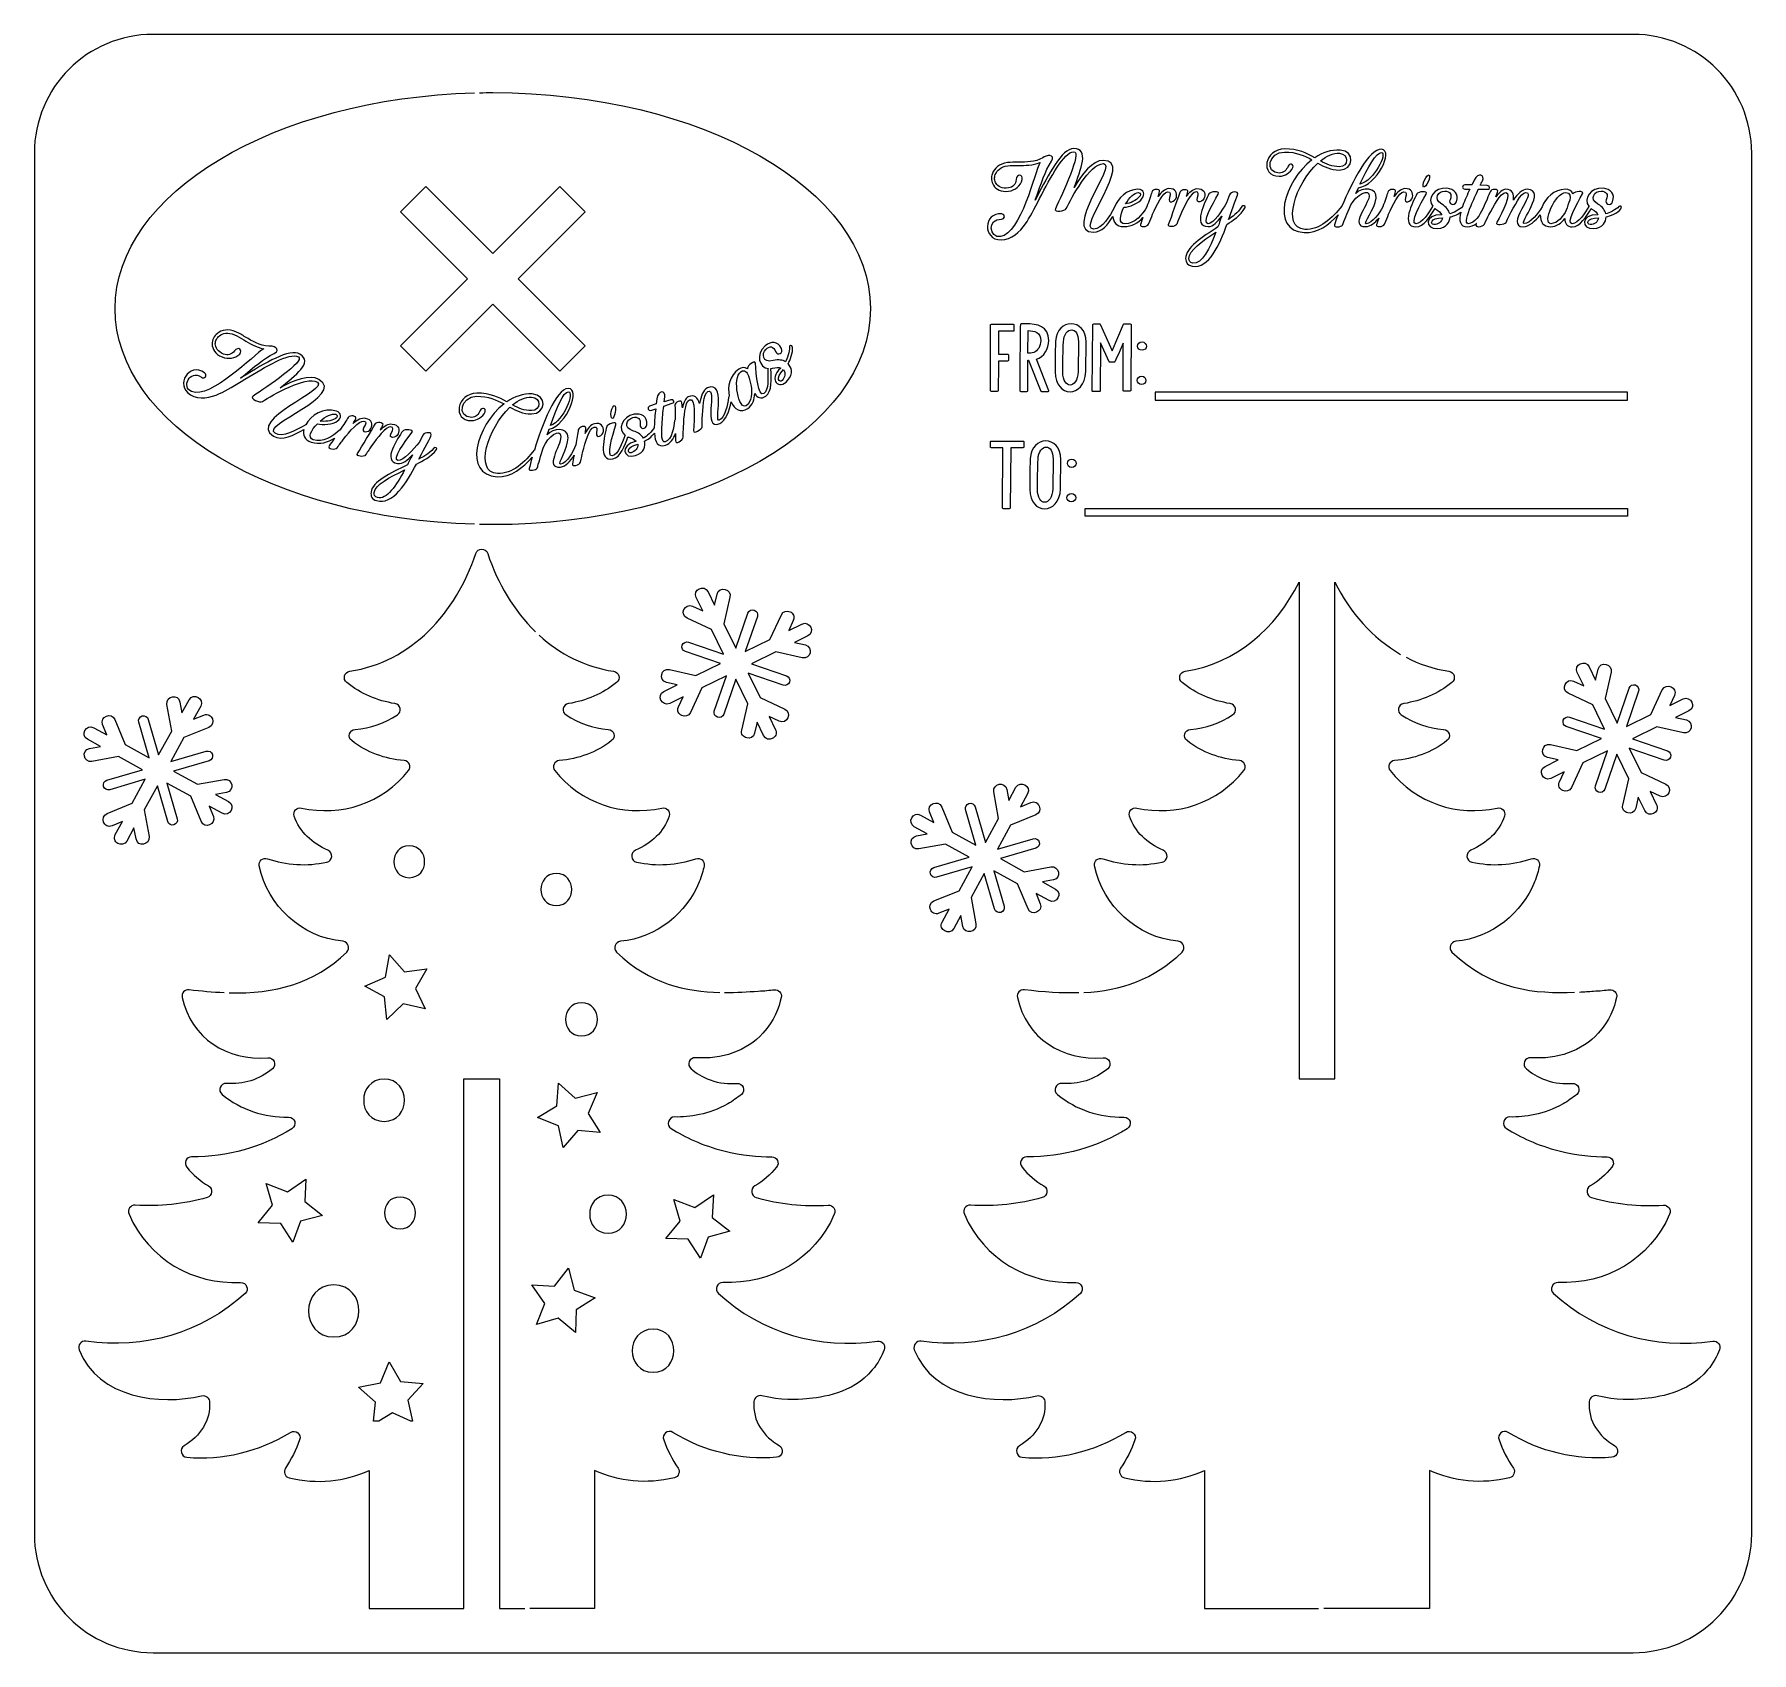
# Model space of a CAD drawing. Header units: inches. Extents: x -178 to -25, y -35 to 109.
import ezdxf

# ---------------------------------------------------------------- set-up
doc = ezdxf.new("R2010")
doc.units = ezdxf.units.IN
doc.header["$MEASUREMENT"] = 0
doc.layers.add('_U+0421_U+043B_U+043E_U+0439 1', color=7, linetype='Continuous')

# ---------------------------------------------------------------- blocks, each defined once
blk = doc.blocks.new('block 2')
at = {"layer": '_U+0421_U+043B_U+043E_U+0439 1', "color": 7, "lineweight": 5, "true_color": 0xffffff}
for points, knots in [([(-150.44, 72.8), (-150.61, 72.56), (-150.76, 72.34), (-151, 72.03), (-151.18, 71.79), (-151.88, 71.95), (-151.71, 72.18), (-151.58, 72.36), (-151.41, 72.61), (-151.23, 72.88), (-151.81, 72.5), (-152.52, 72.28), (-153.31, 72.53), (-153.9, 72.73), (-154.07, 73.17), (-153.95, 73.65), (-154.84, 73.14), (-155.88, 72.6), (-156.65, 73.06), (-159.04, 74.51), (-151.67, 77.17), (-152.75, 77.83), (-153.78, 78.45), (-156.78, 76.67), (-157.62, 76.13), (-157.83, 75.98), (-158.79, 76.38), (-158.46, 76.6), (-157.25, 77.42), (-153.78, 79.72), (-154.44, 80.09), (-155.23, 80.52), (-157.35, 79.22), (-159.19, 78.11), (-160.05, 77.58), (-160.83, 77.1), (-161.43, 76.83), (-162.24, 76.47), (-163.22, 76.24), (-164.02, 76.73), (-165.44, 77.59), (-164.12, 79.64), (-162.77, 78.67), (-162.48, 78.47), (-162.77, 78.09), (-163.04, 78.28), (-164.12, 79.03), (-164.83, 77.37), (-163.92, 77.01), (-162.21, 76.31), (-158.38, 80.29), (-157.51, 80.81), (-158.2, 80.94), (-158.77, 81.28), (-159.29, 81.6), (-159.57, 81.77), (-159.84, 81.94), (-160.11, 82.05), (-160.67, 82.29), (-161.15, 82.2), (-161.45, 81.96), (-161.56, 81.87), (-161.65, 81.76), (-161.72, 81.64), (-161.77, 81.51), (-161.81, 81.38), (-161.81, 81.25), (-161.81, 80.91), (-161.59, 80.56), (-161.08, 80.34), (-160.69, 80.17), (-160.35, 80.3), (-160.11, 80.63), (-159.78, 81.06), (-159.33, 80.69), (-159.65, 80.34), (-160.03, 79.94), (-160.67, 79.86), (-161.21, 80.08), (-161.83, 80.35), (-162.09, 80.8), (-162.09, 81.23), (-162.1, 81.41), (-162.05, 81.59), (-161.98, 81.75), (-161.89, 81.91), (-161.78, 82.05), (-161.63, 82.17), (-161.25, 82.48), (-160.66, 82.6), (-159.98, 82.31), (-159.7, 82.19), (-159.42, 82.02), (-159.13, 81.84), (-158.54, 81.49), (-157.89, 81.09), (-157.07, 81.04), (-156.74, 81.13), (-155.87, 80.77), (-156.59, 80.4), (-157.54, 79.91), (-158.3, 79.25), (-159.59, 78.19), (-159.59, 78.19), (-159.34, 78.34), (-159.34, 78.34), (-157.43, 79.51), (-155.23, 80.9), (-154.3, 80.33), (-153.09, 79.6), (-154.71, 78.44), (-156.06, 77.34), (-154.86, 78), (-153.41, 78.57), (-152.61, 78.08), (-150.18, 76.61), (-157.82, 74.1), (-156.51, 73.31), (-155.82, 72.89), (-154.67, 73.56), (-153.84, 74.04), (-153.82, 74.05), (-153.81, 74.06), (-153.79, 74.06), (-153.34, 74.89), (-152.19, 75.65), (-151.07, 75.28), (-150.56, 75.11), (-150.62, 74.66), (-150.96, 74.41), (-151.35, 74.11), (-152.3, 73.98), (-152.75, 74.16), (-153.32, 73.59), (-153.66, 72.91), (-153.13, 72.73), (-152.27, 72.45), (-151.39, 73.03), (-150.79, 73.57), (-150.78, 73.59), (-150.76, 73.6), (-150.74, 73.61), (-150.44, 74.05), (-150.17, 74.47), (-150.01, 74.72), (-149.84, 74.97), (-149.22, 74.85), (-149.35, 74.59), (-149.42, 74.44), (-149.5, 74.31), (-149.57, 74.19), (-149.21, 74.49), (-148.83, 74.7), (-148.48, 74.63), (-147.87, 74.52), (-147.85, 74.07), (-148.01, 73.72), (-148.19, 73.35), (-148.97, 73.31), (-148.62, 73.84), (-148.43, 74.12), (-148.38, 74.33), (-148.63, 74.38), (-149.07, 74.46), (-149.91, 73.44), (-150.44, 72.8)], [0, 0, 0, 0, 1, 1, 1, 2, 2, 2, 3, 3, 3, 4, 4, 4, 5, 5, 5, 6, 6, 6, 7, 7, 7, 8, 8, 8, 9, 9, 9, 10, 10, 10, 11, 11, 11, 12, 12, 12, 13, 13, 13, 14, 14, 14, 15, 15, 15, 16, 16, 16, 17, 17, 17, 18, 18, 18, 19, 19, 19, 20, 20, 20, 21, 21, 21, 22, 22, 22, 23, 23, 23, 24, 24, 24, 25, 25, 25, 26, 26, 26, 27, 27, 27, 28, 28, 28, 29, 29, 29, 30, 30, 30, 31, 31, 31, 32, 32, 32, 33, 33, 33, 34, 34, 34, 35, 35, 35, 36, 36, 36, 37, 37, 37, 38, 38, 38, 39, 39, 39, 40, 40, 40, 41, 41, 41, 42, 42, 42, 43, 43, 43, 44, 44, 44, 45, 45, 45, 46, 46, 46, 47, 47, 47, 48, 48, 48, 49, 49, 49, 50, 50, 50, 51, 51, 51, 52, 52, 52, 53, 53, 53, 54, 54, 54, 55, 55, 55, 55]), ([(-152.51, 74.39), (-152.13, 74.32), (-151.5, 74.39), (-151.18, 74.6), (-151.03, 74.69), (-150.83, 74.89), (-151.12, 74.99), (-151.46, 75.1), (-152.03, 74.81), (-152.51, 74.39)], [0, 0, 0, 0, 1, 1, 1, 2, 2, 2, 3, 3, 3, 3])]:
    blk.add_open_spline(points, degree=3, knots=knots, dxfattribs=at)
blk = doc.blocks.new('block 3')
at = {"layer": '_U+0421_U+043B_U+043E_U+0439 1', "color": 7, "lineweight": 5, "true_color": 0xffffff}
for points, knots in [([(-142.17, 71.87), (-142.67, 71.18), (-143.4, 70.88), (-143.97, 70.58), (-144.81, 68.94), (-146.07, 66.88), (-147.52, 67.33), (-147.92, 67.44), (-148.04, 67.75), (-147.99, 68.08), (-147.87, 69.03), (-146.3, 69.75), (-144.77, 70.5), (-144.68, 70.69), (-144.51, 71.02), (-144.31, 71.4), (-144.77, 70.93), (-145.17, 70.56), (-145.64, 70.62), (-147.03, 70.81), (-145.63, 72.84), (-145.18, 73.51), (-145.07, 73.67), (-144.11, 73.69), (-144.36, 73.37), (-144.97, 72.59), (-146.18, 70.96), (-145.6, 70.89), (-145.11, 70.82), (-144.21, 71.91), (-143.73, 72.49), (-143.73, 72.49), (-143.37, 73.18), (-143.37, 73.18), (-143.25, 73.43), (-142.47, 73.46), (-142.68, 73.05), (-142.8, 72.8), (-143.57, 71.39), (-143.75, 71.02), (-143.45, 71.19), (-142.86, 71.45), (-142.43, 71.98), (-142.32, 72.12), (-142.07, 72.01), (-142.17, 71.87)], [0, 0, 0, 0, 1, 1, 1, 2, 2, 2, 3, 3, 3, 4, 4, 4, 5, 5, 5, 6, 6, 6, 7, 7, 7, 8, 8, 8, 9, 9, 9, 10, 10, 10, 11, 11, 11, 12, 12, 12, 13, 13, 13, 14, 14, 14, 15, 15, 15, 15]), ([(-145.01, 70.05), (-146.35, 69.39), (-147.62, 68.75), (-147.71, 68.05), (-147.74, 67.85), (-147.67, 67.67), (-147.43, 67.6), (-146.64, 67.36), (-145.73, 68.71), (-145.01, 70.05)], [0, 0, 0, 0, 1, 1, 1, 2, 2, 2, 3, 3, 3, 3])]:
    blk.add_open_spline(points, degree=3, knots=knots, dxfattribs=at)
blk = doc.blocks.new('block 4')
at = {"layer": '_U+0421_U+043B_U+043E_U+0439 1', "color": 7, "lineweight": 5, "true_color": 0xffffff}
for points, knots in [([(-127.37, 73.51), (-127.38, 73.09), (-128.07, 72.74), (-127.97, 73.37), (-127.91, 73.7), (-127.95, 73.92), (-128.2, 73.86), (-128.64, 73.75), (-128.99, 72.48), (-129.21, 71.68), (-129.27, 71.39), (-129.32, 71.13), (-129.41, 70.75), (-129.47, 70.45), (-130.18, 70.31), (-130.12, 70.6), (-130.08, 70.8), (-130.03, 71.06), (-129.97, 71.36), (-130.28, 70.85), (-130.71, 70.36), (-131.18, 70.31), (-132.64, 70.15), (-131.16, 72.19), (-131.15, 73), (-131.15, 73.88), (-132.34, 72.95), (-132.69, 72.09), (-132.93, 71.29), (-133.13, 70.59), (-133.25, 70.22), (-133.31, 70.05), (-134.03, 69.9), (-133.96, 70.17), (-133.9, 70.41), (-133.81, 70.77), (-133.69, 71.19), (-134.52, 70.24), (-135.57, 69.39), (-136.81, 69.45), (-139.85, 69.61), (-138.67, 73.99), (-136.19, 75.91), (-136.84, 76.27), (-137.58, 76.6), (-138.63, 76.59), (-140.06, 76.58), (-140.41, 74.7), (-139.05, 74.71), (-138.71, 74.72), (-138.42, 74.99), (-138.3, 75.32), (-138.19, 75.64), (-137.75, 75.54), (-137.87, 75.21), (-138.06, 74.75), (-138.59, 74.44), (-139.07, 74.43), (-140.82, 74.42), (-140.39, 76.85), (-138.6, 76.87), (-137.43, 76.88), (-136.64, 76.49), (-135.93, 76.1), (-135.25, 76.57), (-134.49, 76.84), (-133.69, 76.8), (-132.35, 76.73), (-132.43, 75.04), (-133.76, 75.03), (-134.51, 75.02), (-135.08, 75.3), (-135.67, 75.62), (-137.6, 73.8), (-138.88, 69.84), (-136.77, 69.74), (-135.44, 69.67), (-134.32, 70.8), (-133.51, 71.81), (-133.5, 71.81), (-133.5, 71.82), (-133.5, 71.82), (-132.82, 74.03), (-131.6, 77.26), (-130.48, 77.28), (-129.37, 77.3), (-130.57, 74.06), (-132.18, 73.67), (-132.18, 73.67), (-132.35, 73.16), (-132.35, 73.16), (-131.89, 73.77), (-130.5, 73.91), (-130.51, 72.91), (-130.51, 71.99), (-131.47, 70.54), (-131.17, 70.57), (-130.61, 70.63), (-130.07, 71.68), (-129.84, 72.23), (-129.83, 72.25), (-129.82, 72.26), (-129.81, 72.28), (-129.72, 72.81), (-129.64, 73.31), (-129.6, 73.6), (-129.55, 73.91), (-128.93, 74.05), (-128.94, 73.76), (-128.94, 73.59), (-128.97, 73.44), (-128.98, 73.3), (-128.78, 73.73), (-128.51, 74.07), (-128.17, 74.15), (-127.57, 74.3), (-127.36, 73.89), (-127.37, 73.51)], [0, 0, 0, 0, 1, 1, 1, 2, 2, 2, 3, 3, 3, 4, 4, 4, 5, 5, 5, 6, 6, 6, 7, 7, 7, 8, 8, 8, 9, 9, 9, 10, 10, 10, 11, 11, 11, 12, 12, 12, 13, 13, 13, 14, 14, 14, 15, 15, 15, 16, 16, 16, 17, 17, 17, 18, 18, 18, 19, 19, 19, 20, 20, 20, 21, 21, 21, 22, 22, 22, 23, 23, 23, 24, 24, 24, 25, 25, 25, 26, 26, 26, 27, 27, 27, 28, 28, 28, 29, 29, 29, 30, 30, 30, 31, 31, 31, 32, 32, 32, 33, 33, 33, 34, 34, 34, 35, 35, 35, 36, 36, 36, 37, 37, 37, 38, 38, 38, 39, 39, 39, 39]), ([(-135.43, 75.82), (-134.91, 75.54), (-134.39, 75.31), (-133.75, 75.32), (-132.89, 75.33), (-132.89, 76.46), (-133.74, 76.52), (-134.31, 76.54), (-134.89, 76.27), (-135.43, 75.82)], [0, 0, 0, 0, 1, 1, 1, 2, 2, 2, 3, 3, 3, 3]), ([(-132.07, 73.99), (-130.88, 74.42), (-129.91, 77), (-130.48, 77), (-130.92, 76.98), (-131.54, 75.56), (-132.07, 73.99)], [0, 0, 0, 0, 1, 1, 1, 2, 2, 2, 2])]:
    blk.add_open_spline(points, degree=3, knots=knots, dxfattribs=at)
blk = doc.blocks.new('block 5')
at = {"layer": '_U+0421_U+043B_U+043E_U+0439 1', "color": 7, "lineweight": 5, "true_color": 0xffffff}
for points, knots in [([(-122.85, 73.31), (-123.1, 73), (-123.5, 72.7), (-123.71, 72.61), (-123.62, 72.18), (-123.7, 71.6), (-124.52, 71.33), (-125.55, 70.96), (-126.02, 72.23), (-124.46, 72.6), (-124.58, 72.73), (-124.79, 72.87), (-125.11, 72.96), (-125.14, 72.97), (-125.18, 72.98), (-125.21, 72.99), (-125.44, 72.24), (-125.87, 71.17), (-126.52, 71.03), (-127.89, 70.73), (-127.27, 73.13), (-127.08, 73.91), (-127.03, 74.1), (-126.13, 74.45), (-126.26, 74.06), (-126.56, 73.12), (-127.15, 71.18), (-126.58, 71.3), (-126.05, 71.42), (-125.7, 72.46), (-125.47, 73.09), (-125.47, 73.1), (-125.46, 73.11), (-125.45, 73.12), (-126.12, 73.63), (-125.75, 74.8), (-124.65, 74.99), (-123.99, 75.11), (-123.45, 74.79), (-123.52, 74.07), (-123.57, 73.61), (-124.19, 73.65), (-124.11, 74.09), (-124.03, 74.59), (-124.3, 74.82), (-124.76, 74.7), (-125.29, 74.57), (-125.65, 73.79), (-124.71, 73.51), (-124.22, 73.37), (-123.98, 73.13), (-123.81, 72.87), (-123.59, 72.97), (-122.99, 73.52), (-122.88, 73.78), (-122.88, 73.8), (-122.87, 73.81), (-122.86, 73.82), (-122.86, 73.85), (-122.86, 73.87), (-122.86, 73.9), (-122.84, 74.43), (-122.79, 74.94), (-122.73, 75.48), (-122.73, 75.48), (-123.15, 75.34), (-123.15, 75.34), (-123.43, 75.25), (-123.53, 75.62), (-123.27, 75.71), (-123.27, 75.71), (-122.68, 75.92), (-122.68, 75.92), (-122.68, 75.92), (-122.68, 75.93), (-122.68, 75.93), (-122.68, 75.93), (-122.63, 76.37), (-122.63, 76.37), (-122.51, 77.16), (-121.84, 77.14), (-121.92, 76.52), (-121.93, 76.47), (-121.94, 76.42), (-121.97, 76.11), (-121.97, 76.11), (-121.38, 76.27), (-121.38, 76.27), (-121.09, 76.37), (-120.98, 75.97), (-121.28, 75.97), (-121.28, 75.97), (-122.02, 75.72), (-122.02, 75.72), (-122.08, 75.17), (-122.13, 74.68), (-122.16, 74.13), (-122.24, 73.22), (-122.21, 72.43), (-121.89, 72.54), (-121.26, 72.75), (-121.11, 73.92), (-121.06, 74.41), (-121.05, 74.46), (-121.02, 74.5), (-120.99, 74.52), (-121, 75.03), (-121.01, 75.5), (-121.02, 75.79), (-121.04, 76.06), (-120.43, 76.37), (-120.4, 76.01), (-120.4, 76.01), (-120.36, 75.57), (-120.36, 75.57), (-120.26, 76.05), (-120.09, 76.43), (-119.84, 76.54), (-119.29, 76.8), (-119, 76.47), (-118.84, 75.95), (-118.73, 76.57), (-118.53, 77.14), (-118.13, 77.33), (-116.47, 78.08), (-117.55, 74.25), (-117.1, 74.46), (-116.59, 74.69), (-116.35, 75.83), (-116.26, 76.49), (-116.26, 76.54), (-116.23, 76.57), (-116.2, 76.6), (-116.37, 77.42), (-116.18, 78.43), (-115.36, 78.99), (-115.11, 79.16), (-114.84, 79.21), (-114.58, 79.03), (-114.58, 79.03), (-114.59, 79.09), (-114.59, 79.09), (-114.61, 79.25), (-113.91, 79.91), (-113.88, 79.52), (-113.82, 78.54), (-113.61, 76.5), (-113.14, 76.83), (-112.68, 77.14), (-112.76, 78.24), (-112.79, 78.9), (-112.79, 78.97), (-112.76, 79.02), (-112.71, 79.05), (-113.57, 79.11), (-113.87, 80.34), (-113.01, 81.07), (-112.5, 81.5), (-111.88, 81.5), (-111.57, 80.84), (-111.38, 80.43), (-111.93, 80.14), (-112.09, 80.56), (-112.27, 81.04), (-112.62, 81.1), (-112.96, 80.75), (-113.34, 80.38), (-113.26, 79.52), (-112.31, 79.76), (-111.81, 79.89), (-111.48, 79.8), (-111.21, 79.66), (-111.07, 79.86), (-110.83, 80.64), (-110.87, 80.92), (-110.9, 81.07), (-110.65, 81.22), (-110.59, 80.92), (-110.52, 80.49), (-110.81, 79.75), (-110.98, 79.49), (-110.69, 79.17), (-110.47, 78.63), (-111.03, 77.98), (-111.73, 77.14), (-112.79, 77.99), (-111.63, 79.1), (-111.8, 79.16), (-112.05, 79.17), (-112.37, 79.08), (-112.43, 79.06), (-112.49, 79.06), (-112.54, 79.05), (-112.53, 79.04), (-112.52, 79.02), (-112.52, 78.99), (-112.44, 78.21), (-112.4, 76.99), (-112.97, 76.6), (-113.38, 76.32), (-113.69, 76.47), (-113.94, 76.83), (-113.97, 76.34), (-114.12, 75.8), (-114.54, 75.51), (-115.18, 75.07), (-115.75, 75.44), (-116.04, 76.1), (-116.18, 75.35), (-116.52, 74.41), (-117.05, 74.17), (-118.62, 73.46), (-117.21, 77.42), (-118.09, 77.02), (-118.52, 76.83), (-118.52, 75.43), (-118.6, 74.61), (-118.59, 74.32), (-118.6, 74.06), (-118.61, 73.88), (-118.61, 73.69), (-119.42, 73.16), (-119.37, 73.56), (-119.28, 74.55), (-119.2, 76.53), (-119.73, 76.29), (-120.15, 76.09), (-120.21, 74.69), (-120.27, 73.87), (-120.28, 73.61), (-120.28, 73.31), (-120.3, 72.96), (-120.31, 72.66), (-120.97, 72.25), (-120.97, 72.68), (-120.97, 72.85), (-120.97, 73.06), (-120.97, 73.29), (-121.14, 72.82), (-121.42, 72.4), (-121.87, 72.25), (-122.54, 72.02), (-122.79, 72.55), (-122.85, 73.31)], [0, 0, 0, 0, 1, 1, 1, 2, 2, 2, 3, 3, 3, 4, 4, 4, 5, 5, 5, 6, 6, 6, 7, 7, 7, 8, 8, 8, 9, 9, 9, 10, 10, 10, 11, 11, 11, 12, 12, 12, 13, 13, 13, 14, 14, 14, 15, 15, 15, 16, 16, 16, 17, 17, 17, 18, 18, 18, 19, 19, 19, 20, 20, 20, 21, 21, 21, 22, 22, 22, 23, 23, 23, 24, 24, 24, 25, 25, 25, 26, 26, 26, 27, 27, 27, 28, 28, 28, 29, 29, 29, 30, 30, 30, 31, 31, 31, 32, 32, 32, 33, 33, 33, 34, 34, 34, 35, 35, 35, 36, 36, 36, 37, 37, 37, 38, 38, 38, 39, 39, 39, 40, 40, 40, 41, 41, 41, 42, 42, 42, 43, 43, 43, 44, 44, 44, 45, 45, 45, 46, 46, 46, 47, 47, 47, 48, 48, 48, 49, 49, 49, 50, 50, 50, 51, 51, 51, 52, 52, 52, 53, 53, 53, 54, 54, 54, 55, 55, 55, 56, 56, 56, 57, 57, 57, 58, 58, 58, 59, 59, 59, 60, 60, 60, 61, 61, 61, 62, 62, 62, 63, 63, 63, 64, 64, 64, 65, 65, 65, 66, 66, 66, 67, 67, 67, 68, 68, 68, 69, 69, 69, 70, 70, 70, 71, 71, 71, 72, 72, 72, 73, 73, 73, 74, 74, 74, 75, 75, 75, 76, 76, 76, 77, 77, 77, 78, 78, 78, 79, 79, 79, 80, 80, 80, 81, 81, 81, 81]), ([(-114.7, 75.75), (-114.19, 76.1), (-114.17, 76.95), (-114.25, 77.5), (-114.35, 77.8), (-114.43, 78.12), (-114.49, 78.41), (-114.62, 78.73), (-114.82, 79.01), (-115.17, 78.77), (-115.98, 78.21), (-115.33, 75.31), (-114.7, 75.75)], [0, 0, 0, 0, 1, 1, 1, 2, 2, 2, 3, 3, 3, 4, 4, 4, 4]), ([(-111.39, 78.96), (-112.17, 78.16), (-111.74, 77.75), (-111.5, 78), (-111.25, 78.26), (-111.17, 78.65), (-111.39, 78.96)], [0, 0, 0, 0, 1, 1, 1, 2, 2, 2, 2]), ([(-124.33, 72.35), (-125.4, 72.06), (-125.25, 71.49), (-124.91, 71.58), (-124.56, 71.68), (-124.29, 71.98), (-124.33, 72.35)], [0, 0, 0, 0, 1, 1, 1, 2, 2, 2, 2])]:
    blk.add_open_spline(points, degree=3, knots=knots, dxfattribs=at)
blk = doc.blocks.new('block 6')
at = {"layer": '_U+0421_U+043B_U+043E_U+0439 1', "color": 7, "lineweight": 5, "true_color": 0xffffff}
for points, knots in [([(-78.63, 92.76), (-78.74, 92.48), (-78.84, 92.23), (-78.99, 91.87), (-79.1, 91.59), (-79.82, 91.57), (-79.71, 91.84), (-79.65, 92.01), (-79.57, 92.22), (-79.49, 92.45), (-79.91, 91.99), (-80.47, 91.65), (-81.2, 91.65), (-81.84, 91.65), (-82.13, 92.04), (-82.16, 92.54), (-82.6, 91.81), (-83.14, 91.15), (-83.88, 91.15), (-86.67, 91.15), (-81.74, 97.24), (-83, 97.24), (-84.21, 97.24), (-85.86, 94.16), (-86.29, 93.26), (-86.4, 93.03), (-87.43, 92.88), (-87.26, 93.24), (-86.64, 94.57), (-84.87, 98.32), (-85.62, 98.3), (-86.52, 98.25), (-87.67, 96.05), (-88.66, 94.15), (-89.12, 93.25), (-89.55, 92.43), (-89.92, 91.9), (-90.43, 91.17), (-91.14, 90.47), (-92.08, 90.47), (-93.74, 90.47), (-93.67, 92.91), (-92.01, 92.78), (-91.66, 92.75), (-91.71, 92.28), (-92.05, 92.3), (-93.35, 92.39), (-93.11, 90.6), (-92.14, 90.76), (-90.31, 91.04), (-89.1, 96.44), (-88.62, 97.33), (-89.28, 97.08), (-89.94, 97.08), (-90.56, 97.08), (-90.89, 97.08), (-91.2, 97.09), (-91.49, 97.05), (-92.09, 96.96), (-92.45, 96.63), (-92.59, 96.27), (-92.64, 96.14), (-92.66, 96), (-92.65, 95.86), (-92.63, 95.72), (-92.6, 95.59), (-92.53, 95.48), (-92.35, 95.19), (-91.98, 95), (-91.43, 95.08), (-91.01, 95.13), (-90.79, 95.42), (-90.75, 95.83), (-90.69, 96.37), (-90.12, 96.29), (-90.22, 95.82), (-90.33, 95.27), (-90.83, 94.88), (-91.41, 94.79), (-92.08, 94.7), (-92.53, 94.95), (-92.76, 95.32), (-92.86, 95.47), (-92.91, 95.64), (-92.93, 95.82), (-92.94, 96), (-92.91, 96.18), (-92.85, 96.36), (-92.68, 96.82), (-92.24, 97.22), (-91.51, 97.33), (-91.21, 97.37), (-90.89, 97.37), (-90.54, 97.37), (-89.85, 97.37), (-89.1, 97.37), (-88.36, 97.75), (-88.13, 98), (-87.2, 98.14), (-87.62, 97.45), (-88.19, 96.54), (-88.5, 95.58), (-89.04, 94.01), (-89.04, 94.01), (-88.91, 94.27), (-88.91, 94.27), (-87.88, 96.25), (-86.71, 98.58), (-85.63, 98.58), (-84.22, 98.58), (-85, 96.75), (-85.59, 95.12), (-84.91, 96.3), (-83.96, 97.53), (-83.02, 97.53), (-80.18, 97.53), (-85.42, 91.43), (-83.88, 91.43), (-83.1, 91.43), (-82.46, 92.55), (-82.01, 93.39), (-81.69, 94.19), (-80.93, 94.96), (-79.93, 94.96), (-79.39, 94.96), (-79.31, 94.51), (-79.56, 94.16), (-79.83, 93.76), (-80.7, 93.33), (-81.18, 93.37), (-81.55, 92.65), (-81.66, 91.9), (-81.1, 91.9), (-80.19, 91.9), (-79.54, 92.72), (-79.14, 93.41), (-78.96, 93.93), (-78.79, 94.43), (-78.7, 94.72), (-78.6, 95.01), (-77.96, 95.04), (-78.03, 94.76), (-78.05, 94.6), (-78.11, 94.45), (-78.14, 94.31), (-77.87, 94.7), (-77.55, 95), (-77.2, 95.02), (-76.58, 95.06), (-76.45, 94.63), (-76.52, 94.25), (-76.6, 93.85), (-77.34, 93.62), (-77.14, 94.22), (-77.02, 94.53), (-77.02, 94.75), (-77.28, 94.74), (-77.73, 94.7), (-78.28, 93.51), (-78.63, 92.76)], [0, 0, 0, 0, 1, 1, 1, 2, 2, 2, 3, 3, 3, 4, 4, 4, 5, 5, 5, 6, 6, 6, 7, 7, 7, 8, 8, 8, 9, 9, 9, 10, 10, 10, 11, 11, 11, 12, 12, 12, 13, 13, 13, 14, 14, 14, 15, 15, 15, 16, 16, 16, 17, 17, 17, 18, 18, 18, 19, 19, 19, 20, 20, 20, 21, 21, 21, 22, 22, 22, 23, 23, 23, 24, 24, 24, 25, 25, 25, 26, 26, 26, 27, 27, 27, 28, 28, 28, 29, 29, 29, 30, 30, 30, 31, 31, 31, 32, 32, 32, 33, 33, 33, 34, 34, 34, 35, 35, 35, 36, 36, 36, 37, 37, 37, 38, 38, 38, 39, 39, 39, 40, 40, 40, 41, 41, 41, 42, 42, 42, 43, 43, 43, 44, 44, 44, 45, 45, 45, 46, 46, 46, 47, 47, 47, 48, 48, 48, 49, 49, 49, 50, 50, 50, 51, 51, 51, 52, 52, 52, 53, 53, 53, 53]), ([(-81.03, 93.66), (-80.65, 93.71), (-80.06, 93.98), (-79.83, 94.28), (-79.71, 94.41), (-79.59, 94.67), (-79.9, 94.67), (-80.25, 94.67), (-80.7, 94.21), (-81.03, 93.66)], [0, 0, 0, 0, 1, 1, 1, 2, 2, 2, 3, 3, 3, 3])]:
    blk.add_open_spline(points, degree=3, knots=knots, dxfattribs=at)
blk = doc.blocks.new('block 7')
at = {"layer": '_U+0421_U+043B_U+043E_U+0439 1', "color": 7, "lineweight": 5, "true_color": 0xffffff}
for points, knots in [([(-73.63, 94.57), (-73.55, 94.74), (-72.59, 94.89), (-72.81, 94.54), (-73.3, 93.69), (-74.29, 91.91), (-73.71, 91.91), (-73.21, 91.91), (-72.46, 93.11), (-72.07, 93.75), (-72.07, 93.75), (-71.8, 94.48), (-71.8, 94.48), (-71.71, 94.74), (-70.95, 94.88), (-71.1, 94.45), (-71.18, 94.18), (-71.76, 92.68), (-71.89, 92.29), (-71.61, 92.51), (-71.06, 92.84), (-70.71, 93.42), (-70.61, 93.57), (-70.35, 93.49), (-70.43, 93.34), (-70.84, 92.59), (-71.52, 92.2), (-72.05, 91.83), (-72.66, 90.09), (-73.63, 87.89), (-75.12, 88.13), (-75.54, 88.19), (-75.7, 88.48), (-75.7, 88.82), (-75.71, 89.77), (-74.24, 90.7), (-72.83, 91.64), (-72.76, 91.84), (-72.64, 92.2), (-72.49, 92.59), (-72.89, 92.07), (-73.23, 91.65), (-73.71, 91.65), (-75.11, 91.65), (-73.99, 93.85), (-73.63, 94.57)], [0, 0, 0, 0, 1, 1, 1, 2, 2, 2, 3, 3, 3, 4, 4, 4, 5, 5, 5, 6, 6, 6, 7, 7, 7, 8, 8, 8, 9, 9, 9, 10, 10, 10, 11, 11, 11, 12, 12, 12, 13, 13, 13, 14, 14, 14, 15, 15, 15, 15]), ([(-73.01, 91.17), (-74.24, 90.34), (-75.42, 89.53), (-75.42, 88.83), (-75.42, 88.63), (-75.33, 88.45), (-75.08, 88.41), (-74.26, 88.28), (-73.54, 89.75), (-73.01, 91.17)], [0, 0, 0, 0, 1, 1, 1, 2, 2, 2, 3, 3, 3, 3])]:
    blk.add_open_spline(points, degree=3, knots=knots, dxfattribs=at)
blk = doc.blocks.new('block 8')
at = {"layer": '_U+0421_U+043B_U+043E_U+0439 1', "color": 7, "lineweight": 5, "true_color": 0xffffff}
for points, knots in [([(-66.91, 98.55), (-65.73, 98.55), (-64.95, 98.16), (-64.23, 97.76), (-63.56, 98.22), (-62.79, 98.48), (-61.99, 98.44), (-60.65, 98.35), (-60.75, 96.67), (-62.08, 96.67), (-62.83, 96.67), (-63.4, 96.95), (-63.98, 97.28), (-65.93, 95.48), (-67.25, 91.53), (-65.13, 91.4), (-63.81, 91.32), (-62.68, 92.44), (-61.85, 93.45), (-61.85, 93.45), (-61.85, 93.45), (-61.85, 93.45), (-60.94, 95.58), (-59.41, 98.61), (-58.31, 98.51), (-57.2, 98.41), (-58.73, 95.32), (-60.37, 95.1), (-60.37, 95.1), (-60.59, 94.6), (-60.59, 94.6), (-60.07, 95.17), (-58.68, 95.16), (-58.79, 94.16), (-58.89, 93.25), (-59.99, 91.91), (-59.69, 91.91), (-59.13, 91.91), (-58.49, 92.89), (-58.2, 93.41), (-58.02, 93.93), (-57.85, 94.43), (-57.75, 94.72), (-57.65, 95.01), (-57.02, 95.04), (-57.08, 94.76), (-57.11, 94.6), (-57.16, 94.45), (-57.2, 94.31), (-56.92, 94.7), (-56.6, 95), (-56.25, 95.02), (-55.63, 95.06), (-55.5, 94.63), (-55.57, 94.25), (-55.65, 93.85), (-56.39, 93.62), (-56.19, 94.22), (-56.08, 94.53), (-56.08, 94.75), (-56.33, 94.74), (-56.78, 94.7), (-57.34, 93.51), (-57.69, 92.76), (-57.8, 92.48), (-57.89, 92.23), (-58.04, 91.87), (-58.16, 91.59), (-58.87, 91.57), (-58.76, 91.84), (-58.71, 91.99), (-58.64, 92.18), (-58.56, 92.39), (-58.9, 91.99), (-59.31, 91.65), (-59.73, 91.65), (-61.2, 91.65), (-59.52, 93.52), (-59.42, 94.32), (-59.32, 95.19), (-60.6, 94.4), (-61.04, 93.58), (-61.37, 92.81), (-61.64, 92.14), (-61.79, 91.78), (-61.87, 91.61), (-62.6, 91.54), (-62.5, 91.8), (-62.43, 92.02), (-62.31, 92.33), (-62.17, 92.69), (-62.99, 91.81), (-64, 91.05), (-65.18, 91.12), (-68.22, 91.31), (-66.99, 95.67), (-64.5, 97.58), (-65.15, 97.94), (-65.88, 98.27), (-66.93, 98.27), (-68.36, 98.27), (-68.73, 96.4), (-67.37, 96.4), (-67.03, 96.4), (-66.74, 96.67), (-66.61, 97), (-66.5, 97.32), (-66.06, 97.21), (-66.19, 96.89), (-66.39, 96.43), (-66.91, 96.12), (-67.39, 96.12), (-69.15, 96.12), (-68.7, 98.55), (-66.91, 98.55)], [0, 0, 0, 0, 1, 1, 1, 2, 2, 2, 3, 3, 3, 4, 4, 4, 5, 5, 5, 6, 6, 6, 7, 7, 7, 8, 8, 8, 9, 9, 9, 10, 10, 10, 11, 11, 11, 12, 12, 12, 13, 13, 13, 14, 14, 14, 15, 15, 15, 16, 16, 16, 17, 17, 17, 18, 18, 18, 19, 19, 19, 20, 20, 20, 21, 21, 21, 22, 22, 22, 23, 23, 23, 24, 24, 24, 25, 25, 25, 26, 26, 26, 27, 27, 27, 28, 28, 28, 29, 29, 29, 30, 30, 30, 31, 31, 31, 32, 32, 32, 33, 33, 33, 34, 34, 34, 35, 35, 35, 36, 36, 36, 37, 37, 37, 38, 38, 38, 38]), ([(-63.74, 97.48), (-63.22, 97.19), (-62.71, 96.96), (-62.06, 96.96), (-61.21, 96.96), (-61.19, 98.1), (-62.05, 98.16), (-62.61, 98.18), (-63.19, 97.92), (-63.74, 97.48)], [0, 0, 0, 0, 1, 1, 1, 2, 2, 2, 3, 3, 3, 3]), ([(-60.23, 95.41), (-58.99, 95.71), (-57.76, 98.17), (-58.33, 98.23), (-58.77, 98.26), (-59.53, 96.91), (-60.23, 95.41)], [0, 0, 0, 0, 1, 1, 1, 2, 2, 2, 2])]:
    blk.add_open_spline(points, degree=3, knots=knots, dxfattribs=at)
blk = doc.blocks.new('block 9')
at = {"layer": '_U+0421_U+043B_U+043E_U+0439 1', "color": 7, "lineweight": 5, "true_color": 0xffffff}
for points, knots in [([(-55.18, 94.57), (-55.1, 94.74), (-54.14, 94.89), (-54.36, 94.54), (-54.85, 93.69), (-55.84, 91.91), (-55.26, 91.91), (-54.71, 91.91), (-54.14, 92.86), (-53.79, 93.42), (-53.79, 93.43), (-53.78, 93.44), (-53.77, 93.45), (-54.31, 94.11), (-53.64, 95.16), (-52.52, 95.05), (-51.85, 94.99), (-51.42, 94.54), (-51.67, 93.86), (-51.84, 93.44), (-52.43, 93.63), (-52.24, 94.04), (-52.03, 94.51), (-52.23, 94.8), (-52.71, 94.8), (-53.24, 94.82), (-53.8, 94.15), (-52.97, 93.64), (-52.53, 93.38), (-52.36, 93.08), (-52.27, 92.79), (-52.04, 92.82), (-51.31, 93.19), (-51.14, 93.42), (-51.14, 93.42), (-51.13, 93.43), (-51.13, 93.43), (-51.12, 93.46), (-51.11, 93.48), (-51.1, 93.51), (-50.92, 94.01), (-50.7, 94.48), (-50.48, 94.97), (-50.48, 94.97), (-50.92, 94.97), (-50.92, 94.97), (-51.21, 94.97), (-51.19, 95.36), (-50.91, 95.36), (-50.91, 95.36), (-50.29, 95.37), (-50.29, 95.37), (-50.29, 95.37), (-50.28, 95.38), (-50.28, 95.38), (-50.28, 95.38), (-50.1, 95.78), (-50.1, 95.78), (-49.73, 96.49), (-49.1, 96.25), (-49.37, 95.7), (-49.4, 95.65), (-49.43, 95.61), (-49.56, 95.33), (-49.56, 95.33), (-48.94, 95.29), (-48.94, 95.29), (-48.64, 95.29), (-48.66, 94.88), (-48.94, 94.97), (-48.94, 94.97), (-49.73, 94.97), (-49.73, 94.97), (-49.95, 94.46), (-50.16, 94.02), (-50.37, 93.51), (-50.73, 92.67), (-50.96, 91.91), (-50.62, 91.91), (-50.04, 91.91), (-49.58, 92.72), (-49.33, 93.22), (-49.07, 93.82), (-48.81, 94.42), (-48.68, 94.75), (-48.58, 95.01), (-47.9, 95.04), (-48.02, 94.7), (-48.02, 94.7), (-48.16, 94.29), (-48.16, 94.29), (-47.87, 94.67), (-47.57, 94.96), (-47.29, 94.96), (-46.68, 94.96), (-46.55, 94.53), (-46.62, 94), (-46.27, 94.52), (-45.85, 94.96), (-45.4, 94.96), (-43.58, 94.96), (-46.15, 91.92), (-45.65, 91.92), (-45.1, 91.92), (-44.42, 92.84), (-44.07, 93.4), (-43.76, 94.2), (-43.01, 94.96), (-42, 94.96), (-41.69, 94.96), (-41.44, 94.84), (-41.33, 94.54), (-41.33, 94.54), (-41.3, 94.6), (-41.3, 94.6), (-41.23, 94.74), (-40.28, 94.89), (-40.47, 94.55), (-40.98, 93.71), (-41.97, 91.91), (-41.39, 91.91), (-40.84, 91.91), (-40.28, 92.86), (-39.93, 93.42), (-39.92, 93.43), (-39.91, 93.44), (-39.91, 93.45), (-40.45, 94.11), (-39.77, 95.16), (-38.66, 95.05), (-37.99, 94.99), (-37.56, 94.54), (-37.81, 93.86), (-37.98, 93.44), (-38.57, 93.63), (-38.38, 94.04), (-38.16, 94.51), (-38.37, 94.8), (-38.84, 94.8), (-39.38, 94.82), (-39.94, 94.15), (-39.11, 93.64), (-38.67, 93.38), (-38.5, 93.08), (-38.41, 92.79), (-38.17, 92.82), (-37.45, 93.19), (-37.27, 93.42), (-37.19, 93.54), (-36.9, 93.47), (-37.08, 93.22), (-37.34, 92.87), (-38.08, 92.56), (-38.38, 92.51), (-38.4, 92.07), (-38.64, 91.54), (-39.5, 91.48), (-40.59, 91.4), (-40.71, 92.75), (-39.11, 92.7), (-39.19, 92.86), (-39.35, 93.04), (-39.64, 93.21), (-39.66, 93.23), (-39.68, 93.24), (-39.7, 93.26), (-40.09, 92.58), (-40.72, 91.63), (-41.39, 91.63), (-41.89, 91.63), (-42.05, 91.94), (-42.05, 92.37), (-42.35, 91.99), (-42.78, 91.63), (-43.3, 91.63), (-43.97, 91.63), (-44.25, 92.1), (-44.23, 92.69), (-44.66, 92.15), (-45.24, 91.64), (-45.73, 91.64), (-47.45, 91.64), (-44.53, 94.67), (-45.5, 94.67), (-45.97, 94.67), (-46.55, 93.4), (-46.96, 92.68), (-47.07, 92.42), (-47.19, 92.18), (-47.27, 92.02), (-47.35, 91.84), (-48.31, 91.69), (-48.09, 92.05), (-47.6, 92.9), (-46.71, 94.67), (-47.29, 94.67), (-47.76, 94.67), (-48.39, 93.42), (-48.79, 92.7), (-48.91, 92.46), (-49.03, 92.2), (-49.19, 91.88), (-49.32, 91.61), (-50.1, 91.51), (-49.91, 91.91), (-49.91, 91.91), (-49.9, 91.92), (-49.9, 91.93), (-50.13, 91.75), (-50.4, 91.63), (-50.7, 91.63), (-51.39, 91.63), (-51.46, 92.2), (-51.29, 92.92), (-51.61, 92.7), (-52.03, 92.54), (-52.24, 92.51), (-52.27, 92.07), (-52.5, 91.54), (-53.36, 91.48), (-54.45, 91.4), (-54.58, 92.75), (-52.97, 92.7), (-53.05, 92.86), (-53.22, 93.04), (-53.5, 93.21), (-53.52, 93.23), (-53.54, 93.24), (-53.57, 93.26), (-53.95, 92.58), (-54.59, 91.63), (-55.26, 91.63), (-56.66, 91.63), (-55.54, 93.85), (-55.18, 94.57)], [0, 0, 0, 0, 1, 1, 1, 2, 2, 2, 3, 3, 3, 4, 4, 4, 5, 5, 5, 6, 6, 6, 7, 7, 7, 8, 8, 8, 9, 9, 9, 10, 10, 10, 11, 11, 11, 12, 12, 12, 13, 13, 13, 14, 14, 14, 15, 15, 15, 16, 16, 16, 17, 17, 17, 18, 18, 18, 19, 19, 19, 20, 20, 20, 21, 21, 21, 22, 22, 22, 23, 23, 23, 24, 24, 24, 25, 25, 25, 26, 26, 26, 27, 27, 27, 28, 28, 28, 29, 29, 29, 30, 30, 30, 31, 31, 31, 32, 32, 32, 33, 33, 33, 34, 34, 34, 35, 35, 35, 36, 36, 36, 37, 37, 37, 38, 38, 38, 39, 39, 39, 40, 40, 40, 41, 41, 41, 42, 42, 42, 43, 43, 43, 44, 44, 44, 45, 45, 45, 46, 46, 46, 47, 47, 47, 48, 48, 48, 49, 49, 49, 50, 50, 50, 51, 51, 51, 52, 52, 52, 53, 53, 53, 54, 54, 54, 55, 55, 55, 56, 56, 56, 57, 57, 57, 58, 58, 58, 59, 59, 59, 60, 60, 60, 61, 61, 61, 62, 62, 62, 63, 63, 63, 64, 64, 64, 65, 65, 65, 66, 66, 66, 67, 67, 67, 68, 68, 68, 69, 69, 69, 70, 70, 70, 71, 71, 71, 72, 72, 72, 73, 73, 73, 74, 74, 74, 75, 75, 75, 76, 76, 76, 77, 77, 77, 78, 78, 78, 78]), ([(-43.3, 91.91), (-42.68, 91.91), (-42.18, 92.6), (-41.93, 93.1), (-41.84, 93.4), (-41.72, 93.71), (-41.6, 93.99), (-41.53, 94.32), (-41.54, 94.67), (-41.96, 94.67), (-42.94, 94.67), (-44.06, 91.91), (-43.3, 91.91)], [0, 0, 0, 0, 1, 1, 1, 2, 2, 2, 3, 3, 3, 4, 4, 4, 4]), ([(-53.67, 91.84), (-53.31, 91.84), (-52.97, 92.06), (-52.91, 92.43), (-54.02, 92.43), (-54.02, 91.84), (-53.67, 91.84)], [0, 0, 0, 0, 1, 1, 1, 2, 2, 2, 2]), ([(-39.8, 91.84), (-39.44, 91.84), (-39.11, 92.06), (-39.05, 92.43), (-40.16, 92.43), (-40.16, 91.84), (-39.8, 91.84)], [0, 0, 0, 0, 1, 1, 1, 2, 2, 2, 2])]:
    blk.add_open_spline(points, degree=3, knots=knots, dxfattribs=at)
blk = doc.blocks.new('block 10')
at = {"layer": '_U+0421_U+043B_U+043E_U+0439 1', "color": 7, "lineweight": 5, "true_color": 0xffffff}
for points, knots in [([(-88.95, 79.88), (-88.95, 79.88), (-87.83, 77.08), (-87.83, 77.08), (-87.81, 77.05), (-87.83, 77.02), (-87.91, 77.02), (-87.91, 77.02), (-88.46, 77.02), (-88.46, 77.02), (-88.49, 77.02), (-88.53, 77.03), (-88.54, 77.05), (-88.54, 77.05), (-89.66, 79.8), (-89.66, 79.8), (-89.66, 79.8), (-89.7, 79.8), (-89.7, 79.8), (-89.7, 78.89), (-89.71, 77.96), (-89.71, 77.07), (-89.71, 77.04), (-89.75, 77.02), (-89.8, 77.02), (-89.8, 77.02), (-90.32, 77.02), (-90.32, 77.02), (-90.37, 77.02), (-90.41, 77.04), (-90.41, 77.07), (-90.41, 80.93), (-90.39, 81.79), (-90.37, 82.97), (-90.37, 83), (-90.33, 83.02), (-90.29, 83.02), (-90.16, 83.03), (-90.04, 83.03), (-89.94, 83.03), (-88.84, 83.03), (-87.85, 82.81), (-87.85, 81.54), (-87.85, 80.83), (-88.25, 80.09), (-88.95, 79.88)], [0, 0, 0, 0, 1, 1, 1, 2, 2, 2, 3, 3, 3, 4, 4, 4, 5, 5, 5, 6, 6, 6, 7, 7, 7, 8, 8, 8, 9, 9, 9, 10, 10, 10, 11, 11, 11, 12, 12, 12, 13, 13, 13, 14, 14, 14, 15, 15, 15, 15]), ([(-88.56, 81.52), (-88.56, 82.24), (-89.11, 82.43), (-89.69, 82.42), (-89.69, 82.42), (-89.72, 80.41), (-89.72, 80.41), (-89.55, 80.41), (-89.37, 80.42), (-89.18, 80.47), (-88.84, 80.6), (-88.56, 81.07), (-88.56, 81.52)], [0, 0, 0, 0, 1, 1, 1, 2, 2, 2, 3, 3, 3, 4, 4, 4, 4])]:
    blk.add_open_spline(points, degree=3, knots=knots, dxfattribs=at)
blk = doc.blocks.new('block 11')
at = {"layer": '_U+0421_U+043B_U+043E_U+0439 1', "color": 7, "lineweight": 5, "true_color": 0xffffff}
for points, knots in [([(-84.53, 81.39), (-84.53, 81.39), (-84.55, 78.78), (-84.55, 78.78), (-84.62, 77.59), (-85.29, 77), (-85.96, 77), (-86.63, 77), (-87.29, 77.61), (-87.28, 78.75), (-87.28, 78.75), (-87.28, 79.53), (-87.28, 79.53), (-87.28, 80.19), (-87.27, 80.89), (-87.24, 81.46), (-87.19, 82.51), (-86.52, 83.03), (-85.87, 83.03), (-85.19, 83.03), (-84.51, 82.48), (-84.53, 81.39)], [0, 0, 0, 0, 1, 1, 1, 2, 2, 2, 3, 3, 3, 4, 4, 4, 5, 5, 5, 6, 6, 6, 7, 7, 7, 7]), ([(-85.22, 81.42), (-85.21, 82.15), (-85.51, 82.49), (-85.81, 82.49), (-86.17, 82.49), (-86.52, 82.1), (-86.55, 81.42), (-86.58, 80.63), (-86.6, 79.53), (-86.6, 78.75), (-86.6, 77.96), (-86.29, 77.59), (-85.96, 77.59), (-85.62, 77.59), (-85.27, 78.01), (-85.25, 78.78), (-85.25, 78.78), (-85.22, 81.42), (-85.22, 81.42)], [0, 0, 0, 0, 1, 1, 1, 2, 2, 2, 3, 3, 3, 4, 4, 4, 5, 5, 5, 6, 6, 6, 6])]:
    blk.add_open_spline(points, degree=3, knots=knots, dxfattribs=at)
blk = doc.blocks.new('block 12')
at = {"layer": '_U+0421_U+043B_U+043E_U+0439 1', "color": 7, "lineweight": 5, "true_color": 0xffffff}
for points, knots in [([(-86.78, 70.99), (-86.78, 70.99), (-86.8, 68.37), (-86.8, 68.37), (-86.86, 67.19), (-87.54, 66.6), (-88.21, 66.6), (-88.88, 66.6), (-89.54, 67.21), (-89.53, 68.34), (-89.53, 68.34), (-89.53, 69.13), (-89.53, 69.13), (-89.53, 69.78), (-89.52, 70.49), (-89.49, 71.05), (-89.44, 72.11), (-88.77, 72.63), (-88.12, 72.63), (-87.44, 72.63), (-86.76, 72.07), (-86.78, 70.99)], [0, 0, 0, 0, 1, 1, 1, 2, 2, 2, 3, 3, 3, 4, 4, 4, 5, 5, 5, 6, 6, 6, 7, 7, 7, 7]), ([(-87.46, 71.01), (-87.46, 71.75), (-87.76, 72.08), (-88.06, 72.08), (-88.42, 72.08), (-88.77, 71.69), (-88.8, 71.01), (-88.83, 70.22), (-88.85, 69.12), (-88.85, 68.34), (-88.85, 67.56), (-88.54, 67.19), (-88.21, 67.19), (-87.87, 67.19), (-87.52, 67.6), (-87.5, 68.37), (-87.5, 68.37), (-87.46, 71.01), (-87.46, 71.01)], [0, 0, 0, 0, 1, 1, 1, 2, 2, 2, 3, 3, 3, 4, 4, 4, 5, 5, 5, 6, 6, 6, 6])]:
    blk.add_open_spline(points, degree=3, knots=knots, dxfattribs=at)

msp = doc.modelspace()

# ---------------------------------------------------------------- linework, layer by layer
at = {"layer": '_U+0421_U+043B_U+043E_U+0439 1', "color": 1, "lineweight": 5, "true_color": 0xff0000}
for points in [[(-128.99, 92.96), (-131.24, 95.21), (-137.18, 89.26), (-143.13, 95.21), (-145.38, 92.96), (-139.43, 87.01), (-145.38, 81.06), (-143.13, 78.82), (-137.18, 84.77), (-131.24, 78.82), (-128.99, 81.06), (-134.94, 87.01), (-128.99, 92.96)], [(-143.19, 22.23), (-145.14, 22.66), (-146.6, 21.29), (-146.8, 23.29), (-148.55, 24.25), (-146.72, 25.05), (-146.34, 27.02), (-145.01, 25.52), (-143.03, 25.77), (-144.04, 24.04), (-143.19, 22.23)], [(-131.5, 13.62), (-131.37, 15.62), (-129.87, 14.3), (-127.93, 14.79), (-128.72, 12.95), (-127.66, 11.26), (-129.65, 11.44), (-130.93, 9.91), (-131.37, 11.86), (-133.22, 12.6), (-131.5, 13.62)], [(-154.92, 1.51), (-156, 3.19), (-158, 3.25), (-156.73, 4.8), (-157.29, 6.72), (-155.42, 6), (-153.77, 7.12), (-153.88, 5.13), (-152.3, 3.9), (-154.24, 3.39), (-154.92, 1.51)], [(-118.76, 0.1), (-119.84, 1.78), (-121.84, 1.84), (-120.57, 3.39), (-121.13, 5.31), (-119.26, 4.59), (-117.61, 5.71), (-117.72, 3.71), (-116.14, 2.49), (-118.08, 1.98), (-118.76, 0.1)], [(-129.78, -4.49), (-129.84, -6.49), (-131.39, -5.22), (-133.31, -5.78), (-132.58, -3.92), (-133.71, -2.26), (-131.71, -2.38), (-130.48, -0.8), (-129.98, -2.73), (-128.09, -3.41), (-129.78, -4.49)], [(-144.3, -14.35), (-144.47, -14.35), (-146.1, -13.62), (-147.31, -14.35), (-147.78, -14.35), (-147.59, -12.67), (-149.1, -11.36), (-147.14, -10.95), (-146.37, -9.11), (-145.38, -10.85), (-143.38, -11.01), (-144.73, -12.49), (-144.3, -14.35)]]:
    msp.add_lwpolyline(points, dxfattribs=at)
at = {"layer": '_U+0421_U+043B_U+043E_U+0439 1', "color": 7, "lineweight": 5, "true_color": 0xffffff}
for points in [[(-36.5, 76.96), (-78.42, 76.96), (-78.42, 76.26), (-36.5, 76.26), (-36.5, 76.96)], [(-36.5, 66.64), (-36.5, 65.94), (-84.62, 65.94), (-84.62, 66.64), (-36.5, 66.64)]]:
    msp.add_lwpolyline(points, dxfattribs=at)
at = {"layer": '_U+0421_U+043B_U+043E_U+0439 1', "color": 1, "lineweight": 5, "true_color": 0xff0000}
for points, knots in [([(-36, -34.91), (-36, -34.91), (-167.34, -34.91), (-167.34, -34.91), (-173.16, -34.91), (-177.87, -30.19), (-177.87, -24.38), (-177.87, -24.38), (-177.87, 98.18), (-177.87, 98.18), (-177.87, 104), (-173.16, 108.71), (-167.34, 108.71), (-167.34, 108.71), (-36, 108.71), (-36, 108.71), (-30.19, 108.71), (-25.47, 104), (-25.47, 98.18), (-25.47, 98.18), (-25.47, -24.38), (-25.47, -24.38), (-25.47, -30.19), (-30.19, -34.91), (-36, -34.91)], [0, 0, 0, 0, 1, 1, 1, 2, 2, 2, 3, 3, 3, 4, 4, 4, 5, 5, 5, 6, 6, 6, 7, 7, 7, 8, 8, 8, 8]), ([(-138.8, 65.23), (-156.56, 65.71), (-170.7, 74.09), (-170.7, 84.37), (-170.7, 94.65), (-156.56, 103.04), (-138.8, 103.52)], [0, 0, 0, 0, 1, 1, 1, 2, 2, 2, 2]), ([(-138.36, 103.53), (-137.97, 103.54), (-137.58, 103.54), (-137.18, 103.54), (-118.67, 103.54), (-103.67, 94.96), (-103.67, 84.37), (-103.67, 73.78), (-118.67, 65.2), (-137.18, 65.2), (-137.58, 65.2), (-137.97, 65.21), (-138.36, 65.22)], [0, 0, 0, 0, 1, 1, 1, 2, 2, 2, 3, 3, 3, 4, 4, 4, 4]), ([(-160.59, 23.64), (-156.51, 23.56), (-153.07, 24.44), (-150.15, 27.26), (-149.81, 27.59), (-150.01, 28.17), (-150.48, 28.22), (-154.15, 28.57), (-157.17, 31.36), (-157.91, 34.91), (-158, 35.33), (-157.59, 35.69), (-157.18, 35.55), (-155.5, 34.98), (-153.69, 34.86), (-151.92, 35.25), (-151.39, 35.36), (-151.32, 36.09), (-151.82, 36.31), (-153.21, 36.91), (-154.35, 37.93), (-154.81, 39.34), (-154.94, 39.75), (-154.58, 40.15), (-154.16, 40.05), (-150.64, 39.27), (-146.97, 40.47), (-144.66, 43.37), (-144.39, 43.72), (-144.61, 44.23), (-145.06, 44.27), (-146.75, 44.4), (-148.36, 44.98), (-149.71, 46.03), (-150.11, 46.34), (-149.91, 46.98), (-149.4, 47.02), (-148.06, 47.13), (-146.78, 47.57), (-145.65, 48.31), (-145.23, 48.58), (-145.37, 49.24), (-145.87, 49.32), (-147.44, 49.57), (-148.9, 50.19), (-150.15, 51.19), (-150.53, 51.5), (-150.37, 52.12), (-149.88, 52.19), (-144.42, 53), (-140.45, 57.37), (-138.7, 62.64), (-138.53, 63.15), (-137.81, 63.15), (-137.64, 62.64), (-136.76, 59.99), (-135.32, 57.56), (-133.4, 55.7)], [0, 0, 0, 0, 1, 1, 1, 2, 2, 2, 3, 3, 3, 4, 4, 4, 5, 5, 5, 6, 6, 6, 7, 7, 7, 8, 8, 8, 9, 9, 9, 10, 10, 10, 11, 11, 11, 12, 12, 12, 13, 13, 13, 14, 14, 14, 15, 15, 15, 16, 16, 16, 17, 17, 17, 18, 18, 18, 19, 19, 19, 19]), ([(-84.74, 23.67), (-81.41, 23.85), (-78.52, 24.85), (-76.02, 27.26), (-75.68, 27.59), (-75.88, 28.17), (-76.35, 28.22), (-80.03, 28.57), (-83.04, 31.36), (-83.78, 34.91), (-83.87, 35.33), (-83.46, 35.69), (-83.05, 35.55), (-81.37, 34.98), (-79.57, 34.86), (-77.79, 35.25), (-77.26, 35.36), (-77.19, 36.09), (-77.7, 36.31), (-79.09, 36.91), (-80.23, 37.93), (-80.68, 39.34), (-80.81, 39.75), (-80.45, 40.15), (-80.03, 40.05), (-76.51, 39.27), (-72.85, 40.47), (-70.54, 43.37), (-70.26, 43.72), (-70.49, 44.23), (-70.93, 44.27), (-72.63, 44.4), (-74.23, 44.98), (-75.58, 46.03), (-75.98, 46.34), (-75.78, 46.98), (-75.28, 47.02), (-73.94, 47.13), (-72.65, 47.57), (-71.53, 48.31), (-71.1, 48.58), (-71.25, 49.24), (-71.74, 49.32), (-73.31, 49.57), (-74.77, 50.19), (-76.02, 51.19), (-76.4, 51.5), (-76.24, 52.12), (-75.75, 52.19), (-71.2, 52.86), (-67.69, 56.01), (-65.63, 60.09), (-65.63, 60.09), (-65.63, 16.02), (-65.63, 16.02), (-65.63, 16.02), (-62.46, 16.02), (-62.46, 16.02), (-62.46, 16.02), (-62.46, 60.09), (-62.46, 60.09), (-61.1, 57.41), (-59.12, 55.12), (-56.62, 53.69)], [0, 0, 0, 0, 1, 1, 1, 2, 2, 2, 3, 3, 3, 4, 4, 4, 5, 5, 5, 6, 6, 6, 7, 7, 7, 8, 8, 8, 9, 9, 9, 10, 10, 10, 11, 11, 11, 12, 12, 12, 13, 13, 13, 14, 14, 14, 15, 15, 15, 16, 16, 16, 17, 17, 17, 18, 18, 18, 19, 19, 19, 20, 20, 20, 21, 21, 21, 21]), ([(-133.06, 55.38), (-131.24, 53.72), (-129.01, 52.56), (-126.47, 52.19), (-125.98, 52.12), (-125.81, 51.5), (-126.2, 51.19), (-127.44, 50.19), (-128.91, 49.57), (-130.47, 49.32), (-130.97, 49.24), (-131.12, 48.58), (-130.69, 48.31), (-129.57, 47.57), (-128.28, 47.13), (-126.94, 47.02), (-126.44, 46.98), (-126.23, 46.34), (-126.64, 46.03), (-127.99, 44.98), (-129.59, 44.4), (-131.29, 44.27), (-131.73, 44.23), (-131.96, 43.72), (-131.68, 43.37), (-129.37, 40.47), (-125.71, 39.27), (-122.18, 40.05), (-121.77, 40.15), (-121.4, 39.75), (-121.54, 39.34), (-121.99, 37.93), (-123.13, 36.91), (-124.52, 36.31), (-125.02, 36.09), (-124.96, 35.36), (-124.42, 35.25), (-122.65, 34.86), (-120.84, 34.98), (-119.16, 35.55), (-118.75, 35.69), (-118.35, 35.33), (-118.43, 34.91), (-118.52, 34.49), (-118.66, 34.01), (-118.86, 33.5), (-119.96, 30.77), (-122.59, 28.53), (-125.86, 28.22), (-126.33, 28.17), (-126.54, 27.59), (-126.2, 27.26), (-123.25, 24.41), (-119.99, 23.75), (-117.05, 23.69)], [0, 0, 0, 0, 1, 1, 1, 2, 2, 2, 3, 3, 3, 4, 4, 4, 5, 5, 5, 6, 6, 6, 7, 7, 7, 8, 8, 8, 9, 9, 9, 10, 10, 10, 11, 11, 11, 12, 12, 12, 13, 13, 13, 14, 14, 14, 15, 15, 15, 16, 16, 16, 17, 17, 17, 18, 18, 18, 18]), ([(-56.14, 53.43), (-54.98, 52.82), (-53.71, 52.39), (-52.34, 52.19), (-51.85, 52.12), (-51.69, 51.5), (-52.07, 51.19), (-53.32, 50.19), (-54.78, 49.57), (-56.35, 49.32), (-56.85, 49.24), (-56.99, 48.58), (-56.56, 48.31), (-55.44, 47.57), (-54.15, 47.13), (-52.81, 47.02), (-52.31, 46.98), (-52.11, 46.34), (-52.51, 46.03), (-53.86, 44.98), (-55.47, 44.4), (-57.16, 44.27), (-57.6, 44.23), (-57.83, 43.72), (-57.55, 43.37), (-55.24, 40.47), (-51.58, 39.27), (-48.06, 40.05), (-47.64, 40.15), (-47.28, 39.75), (-47.41, 39.34), (-47.87, 37.93), (-49, 36.91), (-50.39, 36.31), (-50.9, 36.09), (-50.83, 35.36), (-50.3, 35.25), (-48.52, 34.86), (-46.72, 34.98), (-45.03, 35.55), (-44.63, 35.69), (-44.22, 35.33), (-44.31, 34.91), (-44.4, 34.49), (-44.53, 34.01), (-44.73, 33.5), (-45.83, 30.77), (-48.46, 28.53), (-51.73, 28.22), (-52.21, 28.17), (-52.41, 27.59), (-52.07, 27.26), (-48.53, 23.84), (-44.55, 23.57), (-41.2, 23.71)], [0, 0, 0, 0, 1, 1, 1, 2, 2, 2, 3, 3, 3, 4, 4, 4, 5, 5, 5, 6, 6, 6, 7, 7, 7, 8, 8, 8, 9, 9, 9, 10, 10, 10, 11, 11, 11, 12, 12, 12, 13, 13, 13, 14, 14, 14, 15, 15, 15, 16, 16, 16, 17, 17, 17, 18, 18, 18, 18]), ([(-144.6, 36.7), (-142.78, 36.7), (-142.78, 33.87), (-144.6, 33.87), (-146.42, 33.87), (-146.42, 36.7), (-144.6, 36.7)], [0, 0, 0, 0, 1, 1, 1, 2, 2, 2, 2]), ([(-131.55, 34.23), (-129.73, 34.23), (-129.73, 31.4), (-131.55, 31.4), (-133.37, 31.4), (-133.36, 34.23), (-131.55, 34.23)], [0, 0, 0, 0, 1, 1, 1, 2, 2, 2, 2]), ([(-161.03, 23.66), (-162.03, 23.69), (-163.06, 23.78), (-164.14, 23.92), (-164.52, 23.97), (-164.84, 23.62), (-164.75, 23.24), (-163.99, 19.61), (-160.75, 17.59), (-157.15, 17.89), (-156.62, 17.94), (-156.34, 17.25), (-156.75, 16.91), (-157.89, 15.94), (-159.35, 15.49), (-160.8, 15.61), (-161.36, 15.65), (-161.63, 14.96), (-161.2, 14.62), (-159.53, 13.25), (-157.46, 12.59), (-155.32, 12.62), (-154.74, 12.63), (-154.52, 11.89), (-155.01, 11.59), (-157.65, 9.97), (-160.71, 9.08), (-163.92, 9.1), (-164.39, 9.1), (-164.64, 8.54), (-164.34, 8.17), (-163.79, 7.5), (-163.14, 6.94), (-162.41, 6.51), (-161.98, 6.25), (-162.07, 5.62), (-162.54, 5.48), (-164.61, 4.9), (-166.77, 4.67), (-168.92, 4.8), (-169.34, 4.83), (-169.63, 4.41), (-169.47, 4.02), (-167.72, -0.04), (-163.8, -2.22), (-159.57, -2.06), (-159.05, -2.05), (-158.79, -2.68), (-159.17, -3.03), (-163.04, -6.57), (-168.14, -7.99), (-173.3, -7.27), (-173.72, -7.21), (-174.06, -7.63), (-173.9, -8.02), (-172.18, -12.38), (-166.68, -12.98), (-163.03, -12.11), (-162.69, -12.03), (-162.37, -12.26), (-162.34, -12.6), (-162.19, -14.31), (-163.16, -15.7), (-164.57, -16.54), (-165.03, -16.81), (-164.86, -17.53), (-164.33, -17.57), (-161.18, -17.83), (-157.96, -17.1), (-155.14, -15.36), (-154.7, -15.08), (-154.15, -15.53), (-154.33, -16.02), (-154.65, -16.91), (-155.07, -17.75), (-155.59, -18.53), (-155.81, -18.86), (-155.65, -19.3), (-155.27, -19.39), (-152.77, -20), (-150.35, -19.7), (-148.17, -18.75), (-148.17, -18.75), (-148.17, -30.98), (-148.17, -30.98), (-148.17, -30.98), (-139.76, -30.98), (-139.76, -30.98), (-139.76, -30.98), (-139.76, 16.02), (-139.76, 16.02), (-139.76, 16.02), (-136.58, 16.02), (-136.58, 16.02), (-136.58, 16.02), (-136.58, -30.98), (-136.58, -30.98), (-136.58, -30.98), (-134.33, -30.98), (-134.33, -30.98)], [0, 0, 0, 0, 1, 1, 1, 2, 2, 2, 3, 3, 3, 4, 4, 4, 5, 5, 5, 6, 6, 6, 7, 7, 7, 8, 8, 8, 9, 9, 9, 10, 10, 10, 11, 11, 11, 12, 12, 12, 13, 13, 13, 14, 14, 14, 15, 15, 15, 16, 16, 16, 17, 17, 17, 18, 18, 18, 19, 19, 19, 20, 20, 20, 21, 21, 21, 22, 22, 22, 23, 23, 23, 24, 24, 24, 25, 25, 25, 26, 26, 26, 27, 27, 27, 28, 28, 28, 29, 29, 29, 30, 30, 30, 31, 31, 31, 32, 32, 32, 33, 33, 33, 33]), ([(-116.61, 23.68), (-115.56, 23.67), (-114.56, 23.74), (-113.64, 23.8), (-113.1, 23.83), (-112.61, 23.88), (-112.2, 23.93), (-111.82, 23.97), (-111.51, 23.62), (-111.59, 23.25), (-111.78, 22.37), (-112.2, 21.15), (-113.21, 20.06), (-114.67, 18.47), (-116.88, 17.71), (-119.19, 17.89), (-119.73, 17.94), (-120, 17.25), (-119.59, 16.91), (-119.16, 16.54), (-118.6, 16.18), (-117.91, 15.92), (-117.03, 15.61), (-116.21, 15.56), (-115.53, 15.61), (-114.98, 15.66), (-114.71, 14.97), (-115.13, 14.63), (-115.48, 14.34), (-115.88, 14.05), (-116.34, 13.79), (-118.03, 12.83), (-119.73, 12.61), (-121.05, 12.63), (-121.61, 12.64), (-121.83, 11.89), (-121.35, 11.6), (-120.15, 10.86), (-118.59, 10.1), (-116.68, 9.62), (-115.07, 9.21), (-113.61, 9.09), (-112.43, 9.1), (-111.95, 9.1), (-111.7, 8.55), (-112, 8.18), (-112.54, 7.51), (-113.2, 6.94), (-113.93, 6.51), (-114.36, 6.25), (-114.28, 5.62), (-113.8, 5.48), (-111.73, 4.9), (-109.58, 4.67), (-107.42, 4.8), (-107, 4.83), (-106.71, 4.41), (-106.88, 4.02), (-108.62, -0.05), (-112.55, -2.22), (-116.78, -2.06), (-117.29, -2.05), (-117.55, -2.68), (-117.17, -3.03), (-113.3, -6.57), (-108.2, -7.99), (-103.05, -7.27), (-102.62, -7.21), (-102.29, -7.63), (-102.45, -8.03), (-102.66, -8.58), (-102.99, -9.21), (-103.51, -9.82), (-105.3, -11.96), (-107.99, -12.24), (-109.34, -12.39), (-110.19, -12.48), (-111.6, -12.53), (-113.32, -12.11), (-113.65, -12.03), (-113.98, -12.27), (-114.01, -12.61), (-114.16, -14.38), (-113.13, -15.73), (-111.77, -16.53), (-111.3, -16.81), (-111.46, -17.53), (-112, -17.57), (-115.15, -17.83), (-118.38, -17.11), (-121.2, -15.36), (-121.65, -15.08), (-122.2, -15.53), (-122.02, -16.02), (-121.7, -16.91), (-121.27, -17.75), (-120.75, -18.53), (-120.54, -18.86), (-120.7, -19.3), (-121.07, -19.39), (-123.57, -20), (-125.99, -19.7), (-128.17, -18.75), (-128.17, -18.75), (-128.17, -30.98), (-128.17, -30.98), (-128.17, -30.98), (-133.89, -30.98), (-133.89, -30.98)], [0, 0, 0, 0, 1, 1, 1, 2, 2, 2, 3, 3, 3, 4, 4, 4, 5, 5, 5, 6, 6, 6, 7, 7, 7, 8, 8, 8, 9, 9, 9, 10, 10, 10, 11, 11, 11, 12, 12, 12, 13, 13, 13, 14, 14, 14, 15, 15, 15, 16, 16, 16, 17, 17, 17, 18, 18, 18, 19, 19, 19, 20, 20, 20, 21, 21, 21, 22, 22, 22, 23, 23, 23, 24, 24, 24, 25, 25, 25, 26, 26, 26, 27, 27, 27, 28, 28, 28, 29, 29, 29, 30, 30, 30, 31, 31, 31, 32, 32, 32, 33, 33, 33, 34, 34, 34, 35, 35, 35, 36, 36, 36, 36]), ([(-85.18, 23.65), (-86.7, 23.6), (-88.31, 23.71), (-90.01, 23.92), (-90.4, 23.97), (-90.71, 23.62), (-90.63, 23.24), (-89.86, 19.61), (-86.62, 17.59), (-83.02, 17.89), (-82.49, 17.94), (-82.21, 17.25), (-82.62, 16.91), (-83.77, 15.94), (-85.23, 15.49), (-86.68, 15.61), (-87.23, 15.65), (-87.51, 14.96), (-87.08, 14.62), (-85.4, 13.25), (-83.34, 12.59), (-81.19, 12.62), (-80.62, 12.63), (-80.39, 11.89), (-80.88, 11.59), (-83.52, 9.97), (-86.58, 9.08), (-89.79, 9.1), (-90.27, 9.1), (-90.52, 8.54), (-90.22, 8.17), (-89.67, 7.5), (-89.02, 6.94), (-88.29, 6.51), (-87.86, 6.25), (-87.94, 5.62), (-88.42, 5.48), (-90.49, 4.9), (-92.64, 4.67), (-94.8, 4.8), (-95.21, 4.83), (-95.5, 4.41), (-95.34, 4.02), (-93.6, -0.04), (-89.67, -2.22), (-85.44, -2.06), (-84.93, -2.05), (-84.67, -2.68), (-85.04, -3.03), (-88.92, -6.57), (-94.02, -7.99), (-99.17, -7.27), (-99.59, -7.21), (-99.93, -7.63), (-99.78, -8.02), (-98.06, -12.38), (-92.55, -12.98), (-88.9, -12.11), (-88.57, -12.03), (-88.24, -12.26), (-88.21, -12.6), (-88.06, -14.31), (-89.03, -15.7), (-90.44, -16.54), (-90.9, -16.81), (-90.74, -17.53), (-90.2, -17.57), (-87.05, -17.83), (-83.83, -17.1), (-81.02, -15.36), (-80.57, -15.08), (-80.02, -15.53), (-80.2, -16.02), (-80.52, -16.91), (-80.94, -17.75), (-81.47, -18.53), (-81.68, -18.86), (-81.52, -19.3), (-81.14, -19.39), (-78.65, -20), (-76.22, -19.7), (-74.04, -18.75), (-74.04, -18.75), (-74.04, -30.98), (-74.04, -30.98), (-74.04, -30.98), (-63.9, -30.98), (-63.9, -30.98)], [0, 0, 0, 0, 1, 1, 1, 2, 2, 2, 3, 3, 3, 4, 4, 4, 5, 5, 5, 6, 6, 6, 7, 7, 7, 8, 8, 8, 9, 9, 9, 10, 10, 10, 11, 11, 11, 12, 12, 12, 13, 13, 13, 14, 14, 14, 15, 15, 15, 16, 16, 16, 17, 17, 17, 18, 18, 18, 19, 19, 19, 20, 20, 20, 21, 21, 21, 22, 22, 22, 23, 23, 23, 24, 24, 24, 25, 25, 25, 26, 26, 26, 27, 27, 27, 28, 28, 28, 29, 29, 29, 29]), ([(-40.76, 23.72), (-40.33, 23.75), (-39.92, 23.77), (-39.51, 23.8), (-38.97, 23.83), (-38.48, 23.88), (-38.07, 23.93), (-37.69, 23.97), (-37.38, 23.62), (-37.46, 23.25), (-37.65, 22.37), (-38.08, 21.15), (-39.08, 20.06), (-40.54, 18.47), (-42.76, 17.71), (-45.06, 17.89), (-45.6, 17.94), (-45.88, 17.25), (-45.46, 16.91), (-45.03, 16.54), (-44.47, 16.18), (-43.78, 15.92), (-42.9, 15.61), (-42.09, 15.56), (-41.4, 15.61), (-40.86, 15.66), (-40.58, 14.97), (-41, 14.63), (-41.35, 14.34), (-41.75, 14.05), (-42.21, 13.79), (-43.9, 12.83), (-45.61, 12.61), (-46.92, 12.63), (-47.49, 12.64), (-47.71, 11.89), (-47.22, 11.6), (-46.03, 10.86), (-44.46, 10.1), (-42.56, 9.62), (-40.95, 9.21), (-39.49, 9.09), (-38.3, 9.1), (-37.82, 9.1), (-37.57, 8.55), (-37.87, 8.18), (-38.42, 7.51), (-39.07, 6.94), (-39.8, 6.51), (-40.23, 6.25), (-40.15, 5.62), (-39.67, 5.48), (-37.6, 4.9), (-35.45, 4.67), (-33.3, 4.8), (-32.88, 4.83), (-32.59, 4.41), (-32.75, 4.02), (-34.49, -0.05), (-38.42, -2.22), (-42.65, -2.06), (-43.16, -2.05), (-43.43, -2.68), (-43.05, -3.03), (-39.17, -6.57), (-34.07, -7.99), (-28.92, -7.27), (-28.49, -7.21), (-28.16, -7.63), (-28.32, -8.03), (-28.54, -8.58), (-28.86, -9.21), (-29.38, -9.82), (-31.17, -11.96), (-33.86, -12.24), (-35.21, -12.39), (-36.07, -12.48), (-37.47, -12.53), (-39.19, -12.11), (-39.52, -12.03), (-39.85, -12.27), (-39.88, -12.61), (-40.03, -14.38), (-39, -15.73), (-37.64, -16.53), (-37.18, -16.81), (-37.33, -17.53), (-37.88, -17.57), (-41.02, -17.83), (-44.26, -17.11), (-47.07, -15.36), (-47.52, -15.08), (-48.07, -15.53), (-47.89, -16.02), (-47.57, -16.91), (-47.15, -17.75), (-46.62, -18.53), (-46.41, -18.86), (-46.57, -19.3), (-46.95, -19.39), (-49.45, -20), (-51.87, -19.7), (-54.05, -18.75), (-54.05, -18.75), (-54.05, -30.98), (-54.05, -30.98), (-54.05, -30.98), (-63.45, -30.98), (-63.45, -30.98)], [0, 0, 0, 0, 1, 1, 1, 2, 2, 2, 3, 3, 3, 4, 4, 4, 5, 5, 5, 6, 6, 6, 7, 7, 7, 8, 8, 8, 9, 9, 9, 10, 10, 10, 11, 11, 11, 12, 12, 12, 13, 13, 13, 14, 14, 14, 15, 15, 15, 16, 16, 16, 17, 17, 17, 18, 18, 18, 19, 19, 19, 20, 20, 20, 21, 21, 21, 22, 22, 22, 23, 23, 23, 24, 24, 24, 25, 25, 25, 26, 26, 26, 27, 27, 27, 28, 28, 28, 29, 29, 29, 30, 30, 30, 31, 31, 31, 32, 32, 32, 33, 33, 33, 34, 34, 34, 35, 35, 35, 36, 36, 36, 36]), ([(-129.31, 19.82), (-131.21, 19.82), (-131.21, 22.76), (-129.31, 22.76), (-127.42, 22.76), (-127.42, 19.82), (-129.31, 19.82)], [0, 0, 0, 0, 1, 1, 1, 2, 2, 2, 2]), ([(-146.83, 12.24), (-149.25, 12.24), (-149.25, 15.99), (-146.83, 15.99), (-144.42, 15.99), (-144.42, 12.24), (-146.83, 12.24)], [0, 0, 0, 0, 1, 1, 1, 2, 2, 2, 2]), ([(-145.42, 2.71), (-147.24, 2.71), (-147.24, 5.53), (-145.42, 5.53), (-143.6, 5.53), (-143.61, 2.71), (-145.42, 2.71)], [0, 0, 0, 0, 1, 1, 1, 2, 2, 2, 2]), ([(-126.96, 2.32), (-129.13, 2.32), (-129.13, 5.69), (-126.96, 5.69), (-124.79, 5.69), (-124.79, 2.32), (-126.96, 2.32)], [0, 0, 0, 0, 1, 1, 1, 2, 2, 2, 2]), ([(-151.3, -6.89), (-154.28, -6.89), (-154.28, -2.27), (-151.3, -2.27), (-148.32, -2.27), (-148.33, -6.89), (-151.3, -6.89)], [0, 0, 0, 0, 1, 1, 1, 2, 2, 2, 2]), ([(-122.96, -10.02), (-125.43, -10.02), (-125.42, -6.2), (-122.96, -6.2), (-120.5, -6.2), (-120.5, -10.02), (-122.96, -10.02)], [0, 0, 0, 0, 1, 1, 1, 2, 2, 2, 2])]:
    msp.add_open_spline(points, degree=3, knots=knots, dxfattribs=at)
at = {"layer": '_U+0421_U+043B_U+043E_U+0439 1', "color": 7, "lineweight": 5, "true_color": 0xffffff}
for points, knots in [([(-54.58, 95.16), (-54.49, 95.12), (-54.31, 95.33), (-54.18, 95.63), (-54.05, 95.92), (-54.01, 96.19), (-54.1, 96.24), (-54.19, 96.27), (-54.37, 96.07), (-54.51, 95.77), (-54.63, 95.47), (-54.66, 95.19), (-54.58, 95.16)], [0, 0, 0, 0, 1, 1, 1, 2, 2, 2, 3, 3, 3, 4, 4, 4, 4]), ([(-76.49, 91.87), (-76.34, 92.23), (-76.25, 92.48), (-76.14, 92.76), (-75.79, 93.51), (-75.23, 94.7), (-74.78, 94.74), (-74.53, 94.75), (-74.53, 94.53), (-74.64, 94.22), (-74.84, 93.62), (-74.1, 93.85), (-74.02, 94.25), (-73.95, 94.63), (-74.08, 95.06), (-74.7, 95.02), (-75.05, 95), (-75.37, 94.7), (-75.65, 94.31), (-75.61, 94.45), (-75.56, 94.6), (-75.53, 94.76), (-75.47, 95.04), (-76.1, 95.01), (-76.2, 94.72), (-76.4, 94.1), (-76.95, 92.53), (-77.21, 91.84), (-77.32, 91.57), (-76.61, 91.59), (-76.49, 91.87)], [0, 0, 0, 0, 1, 1, 1, 2, 2, 2, 3, 3, 3, 4, 4, 4, 5, 5, 5, 6, 6, 6, 7, 7, 7, 8, 8, 8, 9, 9, 9, 10, 10, 10, 10]), ([(-91.02, 82.37), (-90.97, 82.37), (-90.94, 82.39), (-90.94, 82.42), (-90.94, 82.42), (-90.94, 82.95), (-90.94, 82.95), (-90.94, 82.97), (-90.97, 82.98), (-91.02, 82.98), (-91.02, 82.98), (-92.92, 82.98), (-92.92, 82.98), (-92.98, 82.98), (-93.01, 82.97), (-93.01, 82.95), (-93.01, 82.95), (-93.01, 82.65), (-93.01, 82.65), (-93.01, 82.65), (-93.03, 77.07), (-93.03, 77.07), (-93.03, 77.04), (-92.99, 77.02), (-92.94, 77.02), (-92.94, 77.02), (-92.42, 77.02), (-92.42, 77.02), (-92.37, 77.02), (-92.33, 77.04), (-92.33, 77.07), (-92.33, 77.96), (-92.31, 78.83), (-92.31, 79.72), (-92.31, 79.72), (-91.5, 79.72), (-91.5, 79.72), (-91.45, 79.72), (-91.42, 79.74), (-91.42, 79.76), (-91.42, 79.76), (-91.42, 80.28), (-91.42, 80.28), (-91.42, 80.31), (-91.45, 80.33), (-91.5, 80.33), (-91.5, 80.33), (-92.31, 80.33), (-92.31, 80.33), (-92.31, 80.33), (-92.31, 82.37), (-92.31, 82.37), (-92.31, 82.37), (-91.02, 82.37), (-91.02, 82.37)], [0, 0, 0, 0, 1, 1, 1, 2, 2, 2, 3, 3, 3, 4, 4, 4, 5, 5, 5, 6, 6, 6, 7, 7, 7, 8, 8, 8, 9, 9, 9, 10, 10, 10, 11, 11, 11, 12, 12, 12, 13, 13, 13, 14, 14, 14, 15, 15, 15, 16, 16, 16, 17, 17, 17, 18, 18, 18, 18]), ([(-80.63, 83.02), (-80.63, 83.02), (-81.16, 83.02), (-81.16, 83.02), (-81.18, 83.02), (-81.22, 83.01), (-81.23, 82.99), (-81.23, 82.99), (-82.23, 80.64), (-82.23, 80.64), (-82.23, 80.64), (-83.28, 82.99), (-83.28, 82.99), (-83.29, 83.01), (-83.34, 83.02), (-83.36, 83.02), (-83.36, 83.02), (-83.86, 83.02), (-83.86, 83.02), (-83.9, 83.02), (-83.94, 83), (-83.94, 82.97), (-83.94, 82.97), (-83.99, 77.06), (-83.99, 77.06), (-83.99, 77.03), (-83.95, 77.01), (-83.9, 77.01), (-83.9, 77.01), (-83.38, 77.01), (-83.38, 77.01), (-83.35, 77.01), (-83.3, 77.03), (-83.3, 77.06), (-83.3, 77.06), (-83.27, 81.33), (-83.27, 81.33), (-83.27, 81.33), (-82.5, 79.65), (-82.5, 79.65), (-82.5, 79.64), (-82.45, 79.62), (-82.43, 79.62), (-82.43, 79.62), (-82.06, 79.62), (-82.06, 79.62), (-82.03, 79.62), (-81.99, 79.63), (-81.98, 79.65), (-81.73, 80.22), (-81.49, 80.76), (-81.24, 81.32), (-81.24, 81.32), (-81.26, 77.09), (-81.26, 77.09), (-81.26, 77.07), (-81.22, 77.05), (-81.18, 77.05), (-81.18, 77.05), (-80.66, 77.05), (-80.66, 77.05), (-80.61, 77.05), (-80.57, 77.07), (-80.57, 77.09), (-80.57, 77.09), (-80.54, 82.97), (-80.54, 82.97), (-80.54, 83), (-80.58, 83.02), (-80.63, 83.02)], [0, 0, 0, 0, 1, 1, 1, 2, 2, 2, 3, 3, 3, 4, 4, 4, 5, 5, 5, 6, 6, 6, 7, 7, 7, 8, 8, 8, 9, 9, 9, 10, 10, 10, 11, 11, 11, 12, 12, 12, 13, 13, 13, 14, 14, 14, 15, 15, 15, 16, 16, 16, 17, 17, 17, 18, 18, 18, 19, 19, 19, 20, 20, 20, 21, 21, 21, 22, 22, 22, 23, 23, 23, 23]), ([(-79.57, 81.42), (-79.8, 81.42), (-79.96, 81.26), (-79.96, 81.04), (-79.96, 80.86), (-79.83, 80.67), (-79.57, 80.67), (-79.38, 80.67), (-79.18, 80.86), (-79.18, 81.04), (-79.18, 81.2), (-79.34, 81.42), (-79.57, 81.42)], [0, 0, 0, 0, 1, 1, 1, 2, 2, 2, 3, 3, 3, 4, 4, 4, 4]), ([(-79.61, 78.38), (-79.83, 78.38), (-80.01, 78.2), (-80.01, 78), (-80.01, 77.83), (-79.84, 77.63), (-79.61, 77.63), (-79.39, 77.63), (-79.23, 77.8), (-79.23, 78), (-79.23, 78.19), (-79.38, 78.38), (-79.61, 78.38)], [0, 0, 0, 0, 1, 1, 1, 2, 2, 2, 3, 3, 3, 4, 4, 4, 4]), ([(-126.61, 74.62), (-126.51, 74.59), (-126.39, 74.84), (-126.32, 75.16), (-126.25, 75.47), (-126.28, 75.75), (-126.37, 75.77), (-126.47, 75.79), (-126.61, 75.55), (-126.67, 75.23), (-126.73, 74.91), (-126.7, 74.63), (-126.61, 74.62)], [0, 0, 0, 0, 1, 1, 1, 2, 2, 2, 3, 3, 3, 4, 4, 4, 4]), ([(-146.24, 73.87), (-145.98, 73.84), (-146.03, 73.62), (-146.2, 73.33), (-146.52, 72.78), (-145.75, 72.87), (-145.59, 73.25), (-145.45, 73.61), (-145.49, 74.06), (-146.11, 74.13), (-146.45, 74.18), (-146.82, 73.95), (-147.17, 73.62), (-147.11, 73.76), (-147.03, 73.88), (-146.97, 74.04), (-146.85, 74.31), (-147.48, 74.4), (-147.63, 74.13), (-147.95, 73.56), (-148.8, 72.13), (-149.19, 71.51), (-149.35, 71.26), (-148.64, 71.14), (-148.47, 71.39), (-148.26, 71.72), (-148.11, 71.94), (-147.95, 72.2), (-147.46, 72.86), (-146.69, 73.92), (-146.24, 73.87)], [0, 0, 0, 0, 1, 1, 1, 2, 2, 2, 3, 3, 3, 4, 4, 4, 5, 5, 5, 6, 6, 6, 7, 7, 7, 8, 8, 8, 9, 9, 9, 10, 10, 10, 10]), ([(-93.03, 72.06), (-93.03, 72.04), (-92.99, 72.02), (-92.94, 72.02), (-92.94, 72.02), (-91.92, 72.02), (-91.92, 72.02), (-91.92, 72.02), (-91.94, 66.66), (-91.94, 66.66), (-91.94, 66.63), (-91.91, 66.61), (-91.86, 66.61), (-91.86, 66.61), (-91.36, 66.61), (-91.36, 66.61), (-91.32, 66.61), (-91.27, 66.63), (-91.27, 66.66), (-91.27, 66.66), (-91.21, 72.02), (-91.21, 72.02), (-91.21, 72.02), (-90.15, 72.02), (-90.15, 72.02), (-90.1, 72.02), (-90.07, 72.04), (-90.07, 72.06), (-90.07, 72.06), (-90.07, 72.57), (-90.07, 72.57), (-90.07, 72.59), (-90.1, 72.61), (-90.15, 72.61), (-90.15, 72.61), (-92.94, 72.61), (-92.94, 72.61), (-92.99, 72.61), (-93.03, 72.59), (-93.03, 72.57), (-93.03, 72.57), (-93.03, 72.06), (-93.03, 72.06)], [0, 0, 0, 0, 1, 1, 1, 2, 2, 2, 3, 3, 3, 4, 4, 4, 5, 5, 5, 6, 6, 6, 7, 7, 7, 8, 8, 8, 9, 9, 9, 10, 10, 10, 11, 11, 11, 12, 12, 12, 13, 13, 13, 14, 14, 14, 14]), ([(-85.8, 71.01), (-86.03, 71.01), (-86.18, 70.86), (-86.18, 70.64), (-86.18, 70.45), (-86.05, 70.26), (-85.8, 70.26), (-85.6, 70.26), (-85.41, 70.45), (-85.41, 70.64), (-85.41, 70.79), (-85.57, 71.01), (-85.8, 71.01)], [0, 0, 0, 0, 1, 1, 1, 2, 2, 2, 3, 3, 3, 4, 4, 4, 4]), ([(-85.84, 67.97), (-86.05, 67.97), (-86.24, 67.8), (-86.24, 67.59), (-86.24, 67.43), (-86.07, 67.22), (-85.84, 67.22), (-85.62, 67.22), (-85.45, 67.39), (-85.45, 67.59), (-85.45, 67.78), (-85.6, 67.97), (-85.84, 67.97)], [0, 0, 0, 0, 1, 1, 1, 2, 2, 2, 3, 3, 3, 4, 4, 4, 4]), ([(-109.75, 56.38), (-109.75, 56.38), (-110.93, 55.8), (-110.93, 55.8), (-110.93, 55.8), (-110.52, 56.7), (-110.52, 56.7), (-110.36, 57.04), (-110.54, 57.36), (-110.81, 57.47), (-111.08, 57.58), (-111.43, 57.54), (-111.58, 57.19), (-111.58, 57.19), (-112.6, 55.02), (-112.6, 55.02), (-112.6, 55.02), (-114.78, 53.95), (-114.78, 53.95), (-114.78, 53.95), (-113.71, 57.06), (-113.71, 57.06), (-113.63, 57.29), (-113.76, 57.55), (-113.98, 57.62), (-114.21, 57.7), (-114.46, 57.57), (-114.54, 57.35), (-114.54, 57.35), (-115.61, 54.24), (-115.61, 54.24), (-115.61, 54.24), (-116.67, 56.41), (-116.67, 56.41), (-116.67, 56.41), (-116.14, 58.76), (-116.14, 58.76), (-116.05, 59.12), (-116.28, 59.38), (-116.58, 59.45), (-116.86, 59.53), (-117.19, 59.39), (-117.28, 59.03), (-117.28, 59.03), (-117.5, 58.06), (-117.5, 58.06), (-117.5, 58.06), (-118.08, 59.25), (-118.08, 59.25), (-118.42, 59.94), (-119.48, 59.42), (-119.14, 58.73), (-119.14, 58.73), (-118.56, 57.55), (-118.56, 57.55), (-118.56, 57.55), (-119.46, 57.96), (-119.46, 57.96), (-120.15, 58.29), (-120.64, 57.22), (-119.95, 56.89), (-119.95, 56.89), (-117.77, 55.88), (-117.77, 55.88), (-117.77, 55.88), (-116.71, 53.7), (-116.71, 53.7), (-116.71, 53.7), (-119.82, 54.77), (-119.82, 54.77), (-120.04, 54.85), (-120.3, 54.72), (-120.38, 54.5), (-120.45, 54.27), (-120.33, 54.01), (-120.1, 53.94), (-120.1, 53.94), (-116.99, 52.87), (-116.99, 52.87), (-116.99, 52.87), (-119.17, 51.81), (-119.17, 51.81), (-119.17, 51.81), (-121.51, 52.34), (-121.51, 52.34), (-122.26, 52.51), (-122.51, 51.38), (-121.78, 51.2), (-121.78, 51.2), (-120.82, 50.97), (-120.82, 50.97), (-120.82, 50.97), (-122, 50.39), (-122, 50.39), (-122.69, 50.06), (-122.18, 49), (-121.49, 49.34), (-121.49, 49.34), (-120.3, 49.92), (-120.3, 49.92), (-120.3, 49.92), (-120.72, 49.02), (-120.72, 49.02), (-120.87, 48.68), (-120.69, 48.37), (-120.42, 48.26), (-120.16, 48.15), (-119.8, 48.19), (-119.65, 48.53), (-119.65, 48.53), (-118.63, 50.71), (-118.63, 50.71), (-118.63, 50.71), (-116.46, 51.77), (-116.46, 51.77), (-116.46, 51.77), (-117.53, 48.66), (-117.53, 48.66), (-117.6, 48.44), (-117.48, 48.18), (-117.25, 48.1), (-117.03, 48.02), (-116.77, 48.15), (-116.69, 48.37), (-116.69, 48.37), (-115.62, 51.48), (-115.62, 51.48), (-115.62, 51.48), (-114.56, 49.31), (-114.56, 49.31), (-114.56, 49.31), (-115.1, 46.97), (-115.1, 46.97), (-115.19, 46.6), (-114.95, 46.34), (-114.65, 46.28), (-114.37, 46.2), (-114.04, 46.33), (-113.95, 46.7), (-113.95, 46.7), (-113.73, 47.66), (-113.73, 47.66), (-113.73, 47.66), (-113.15, 46.48), (-113.15, 46.48), (-112.98, 46.13), (-112.64, 46.09), (-112.38, 46.21), (-112.12, 46.34), (-111.93, 46.65), (-112.09, 46.99), (-112.09, 46.99), (-112.67, 48.18), (-112.67, 48.18), (-112.67, 48.18), (-111.78, 47.76), (-111.78, 47.76), (-111.08, 47.43), (-110.59, 48.5), (-111.28, 48.83), (-111.28, 48.83), (-113.46, 49.85), (-113.46, 49.85), (-113.46, 49.85), (-114.53, 52.02), (-114.53, 52.02), (-114.53, 52.02), (-111.42, 50.95), (-111.42, 50.95), (-111.19, 50.88), (-110.93, 51), (-110.86, 51.23), (-110.78, 51.45), (-110.9, 51.71), (-111.13, 51.79), (-111.13, 51.79), (-114.24, 52.85), (-114.24, 52.85), (-114.24, 52.85), (-112.06, 53.92), (-112.06, 53.92), (-112.06, 53.92), (-109.72, 53.38), (-109.72, 53.38), (-108.97, 53.21), (-108.73, 54.35), (-109.45, 54.53), (-109.45, 54.53), (-110.42, 54.75), (-110.42, 54.75), (-110.42, 54.75), (-109.23, 55.33), (-109.23, 55.33), (-108.54, 55.67), (-109.06, 56.72), (-109.75, 56.38)], [0, 0, 0, 0, 1, 1, 1, 2, 2, 2, 3, 3, 3, 4, 4, 4, 5, 5, 5, 6, 6, 6, 7, 7, 7, 8, 8, 8, 9, 9, 9, 10, 10, 10, 11, 11, 11, 12, 12, 12, 13, 13, 13, 14, 14, 14, 15, 15, 15, 16, 16, 16, 17, 17, 17, 18, 18, 18, 19, 19, 19, 20, 20, 20, 21, 21, 21, 22, 22, 22, 23, 23, 23, 24, 24, 24, 25, 25, 25, 26, 26, 26, 27, 27, 27, 28, 28, 28, 29, 29, 29, 30, 30, 30, 31, 31, 31, 32, 32, 32, 33, 33, 33, 34, 34, 34, 35, 35, 35, 36, 36, 36, 37, 37, 37, 38, 38, 38, 39, 39, 39, 40, 40, 40, 41, 41, 41, 42, 42, 42, 43, 43, 43, 44, 44, 44, 45, 45, 45, 46, 46, 46, 47, 47, 47, 48, 48, 48, 49, 49, 49, 50, 50, 50, 51, 51, 51, 52, 52, 52, 53, 53, 53, 54, 54, 54, 55, 55, 55, 56, 56, 56, 57, 57, 57, 58, 58, 58, 59, 59, 59, 60, 60, 60, 61, 61, 61, 62, 62, 62, 63, 63, 63, 64, 64, 64, 65, 65, 65, 65]), ([(-31.26, 47.87), (-31.26, 47.87), (-32.23, 48.09), (-32.23, 48.09), (-32.23, 48.09), (-31.04, 48.67), (-31.04, 48.67), (-30.35, 49.01), (-30.87, 50.07), (-31.56, 49.73), (-31.56, 49.73), (-32.74, 49.15), (-32.74, 49.15), (-32.74, 49.15), (-32.33, 50.05), (-32.33, 50.05), (-32.17, 50.39), (-32.35, 50.7), (-32.62, 50.81), (-32.89, 50.92), (-33.24, 50.88), (-33.4, 50.54), (-33.4, 50.54), (-34.41, 48.36), (-34.41, 48.36), (-34.41, 48.36), (-36.59, 47.3), (-36.59, 47.3), (-36.59, 47.3), (-35.52, 50.41), (-35.52, 50.41), (-35.44, 50.63), (-35.57, 50.89), (-35.79, 50.97), (-36.02, 51.05), (-36.28, 50.92), (-36.35, 50.69), (-36.35, 50.69), (-37.42, 47.58), (-37.42, 47.58), (-37.42, 47.58), (-38.48, 49.76), (-38.48, 49.76), (-38.48, 49.76), (-37.95, 52.1), (-37.95, 52.1), (-37.86, 52.47), (-38.09, 52.73), (-38.39, 52.79), (-38.67, 52.87), (-39, 52.73), (-39.09, 52.37), (-39.09, 52.37), (-39.32, 51.41), (-39.32, 51.41), (-39.32, 51.41), (-39.89, 52.59), (-39.89, 52.59), (-40.23, 53.28), (-41.29, 52.77), (-40.95, 52.08), (-40.95, 52.08), (-40.37, 50.89), (-40.37, 50.89), (-40.37, 50.89), (-41.27, 51.31), (-41.27, 51.31), (-41.96, 51.64), (-42.45, 50.57), (-41.76, 50.24), (-41.76, 50.24), (-39.58, 49.22), (-39.58, 49.22), (-39.58, 49.22), (-38.52, 47.05), (-38.52, 47.05), (-38.52, 47.05), (-41.63, 48.12), (-41.63, 48.12), (-41.85, 48.19), (-42.11, 48.07), (-42.19, 47.84), (-42.27, 47.62), (-42.14, 47.36), (-41.92, 47.28), (-41.92, 47.28), (-38.81, 46.21), (-38.81, 46.21), (-38.81, 46.21), (-40.98, 45.15), (-40.98, 45.15), (-40.98, 45.15), (-43.32, 45.69), (-43.32, 45.69), (-44.07, 45.85), (-44.32, 44.72), (-43.59, 44.54), (-43.59, 44.54), (-42.63, 44.32), (-42.63, 44.32), (-42.63, 44.32), (-43.81, 43.74), (-43.81, 43.74), (-44.5, 43.4), (-43.99, 42.35), (-43.3, 42.68), (-43.3, 42.68), (-42.11, 43.26), (-42.11, 43.26), (-42.11, 43.26), (-42.53, 42.37), (-42.53, 42.37), (-42.68, 42.03), (-42.5, 41.71), (-42.24, 41.6), (-41.97, 41.49), (-41.61, 41.53), (-41.46, 41.87), (-41.46, 41.87), (-40.44, 44.05), (-40.44, 44.05), (-40.44, 44.05), (-38.27, 45.12), (-38.27, 45.12), (-38.27, 45.12), (-39.34, 42.01), (-39.34, 42.01), (-39.41, 41.78), (-39.29, 41.52), (-39.06, 41.45), (-38.84, 41.37), (-38.58, 41.49), (-38.5, 41.72), (-38.5, 41.72), (-37.44, 44.83), (-37.44, 44.83), (-37.44, 44.83), (-36.37, 42.65), (-36.37, 42.65), (-36.37, 42.65), (-36.91, 40.31), (-36.91, 40.31), (-37, 39.95), (-36.76, 39.69), (-36.46, 39.62), (-36.19, 39.54), (-35.85, 39.68), (-35.76, 40.04), (-35.76, 40.04), (-35.54, 41.01), (-35.54, 41.01), (-35.54, 41.01), (-34.96, 39.82), (-34.96, 39.82), (-34.79, 39.48), (-34.45, 39.43), (-34.19, 39.56), (-33.93, 39.68), (-33.74, 39.99), (-33.91, 40.34), (-33.91, 40.34), (-34.48, 41.52), (-34.48, 41.52), (-34.48, 41.52), (-33.59, 41.11), (-33.59, 41.11), (-32.89, 40.78), (-32.4, 41.85), (-33.1, 42.17), (-33.1, 42.17), (-35.27, 43.19), (-35.27, 43.19), (-35.27, 43.19), (-36.34, 45.37), (-36.34, 45.37), (-36.34, 45.37), (-33.23, 44.3), (-33.23, 44.3), (-33, 44.22), (-32.74, 44.35), (-32.67, 44.57), (-32.59, 44.8), (-32.72, 45.05), (-32.94, 45.13), (-32.94, 45.13), (-36.05, 46.2), (-36.05, 46.2), (-36.05, 46.2), (-33.88, 47.26), (-33.88, 47.26), (-33.88, 47.26), (-31.53, 46.73), (-31.53, 46.73), (-30.78, 46.56), (-30.54, 47.69), (-31.26, 47.87)], [0, 0, 0, 0, 1, 1, 1, 2, 2, 2, 3, 3, 3, 4, 4, 4, 5, 5, 5, 6, 6, 6, 7, 7, 7, 8, 8, 8, 9, 9, 9, 10, 10, 10, 11, 11, 11, 12, 12, 12, 13, 13, 13, 14, 14, 14, 15, 15, 15, 16, 16, 16, 17, 17, 17, 18, 18, 18, 19, 19, 19, 20, 20, 20, 21, 21, 21, 22, 22, 22, 23, 23, 23, 24, 24, 24, 25, 25, 25, 26, 26, 26, 27, 27, 27, 28, 28, 28, 29, 29, 29, 30, 30, 30, 31, 31, 31, 32, 32, 32, 33, 33, 33, 34, 34, 34, 35, 35, 35, 36, 36, 36, 37, 37, 37, 38, 38, 38, 39, 39, 39, 40, 40, 40, 41, 41, 41, 42, 42, 42, 43, 43, 43, 44, 44, 44, 45, 45, 45, 46, 46, 46, 47, 47, 47, 48, 48, 48, 49, 49, 49, 50, 50, 50, 51, 51, 51, 52, 52, 52, 53, 53, 53, 54, 54, 54, 55, 55, 55, 56, 56, 56, 57, 57, 57, 58, 58, 58, 59, 59, 59, 60, 60, 60, 61, 61, 61, 62, 62, 62, 63, 63, 63, 64, 64, 64, 65, 65, 65, 65]), ([(-160.63, 40.62), (-160.63, 40.62), (-161.79, 41.26), (-161.79, 41.26), (-161.79, 41.26), (-160.82, 41.43), (-160.82, 41.43), (-160.45, 41.51), (-160.3, 41.83), (-160.36, 42.11), (-160.43, 42.4), (-160.66, 42.66), (-161.03, 42.59), (-161.03, 42.59), (-163.4, 42.16), (-163.4, 42.16), (-163.4, 42.16), (-165.52, 43.33), (-165.52, 43.33), (-165.52, 43.33), (-162.36, 44.25), (-162.36, 44.25), (-162.14, 44.32), (-162, 44.57), (-162.06, 44.8), (-162.13, 45.02), (-162.38, 45.16), (-162.61, 45.09), (-162.61, 45.09), (-165.77, 44.17), (-165.77, 44.17), (-165.77, 44.17), (-164.6, 46.3), (-164.6, 46.3), (-164.6, 46.3), (-162.38, 47.21), (-162.38, 47.21), (-162.03, 47.35), (-161.96, 47.69), (-162.07, 47.97), (-162.17, 48.24), (-162.47, 48.44), (-162.82, 48.3), (-162.82, 48.3), (-163.74, 47.93), (-163.74, 47.93), (-163.74, 47.93), (-163.1, 49.08), (-163.1, 49.08), (-162.74, 49.76), (-163.77, 50.32), (-164.13, 49.65), (-164.13, 49.65), (-164.77, 48.49), (-164.77, 48.49), (-164.77, 48.49), (-164.95, 49.46), (-164.95, 49.46), (-165.08, 50.22), (-166.23, 50.01), (-166.1, 49.25), (-166.1, 49.25), (-165.68, 46.88), (-165.68, 46.88), (-165.68, 46.88), (-166.84, 44.76), (-166.84, 44.76), (-166.84, 44.76), (-167.76, 47.92), (-167.76, 47.92), (-167.83, 48.15), (-168.08, 48.28), (-168.31, 48.22), (-168.54, 48.15), (-168.67, 47.9), (-168.61, 47.67), (-168.61, 47.67), (-167.69, 44.51), (-167.69, 44.51), (-167.69, 44.51), (-169.81, 45.68), (-169.81, 45.68), (-169.81, 45.68), (-170.72, 47.9), (-170.72, 47.9), (-171.02, 48.61), (-172.09, 48.16), (-171.81, 47.46), (-171.81, 47.46), (-171.44, 46.54), (-171.44, 46.54), (-171.44, 46.54), (-172.6, 47.18), (-172.6, 47.18), (-173.27, 47.55), (-173.83, 46.52), (-173.16, 46.15), (-173.16, 46.15), (-172, 45.51), (-172, 45.51), (-172, 45.51), (-172.98, 45.34), (-172.98, 45.34), (-173.34, 45.26), (-173.5, 44.94), (-173.43, 44.66), (-173.37, 44.37), (-173.13, 44.11), (-172.76, 44.18), (-172.76, 44.18), (-170.4, 44.61), (-170.4, 44.61), (-170.4, 44.61), (-168.27, 43.44), (-168.27, 43.44), (-168.27, 43.44), (-171.43, 42.52), (-171.43, 42.52), (-171.66, 42.45), (-171.8, 42.2), (-171.73, 41.97), (-171.66, 41.75), (-171.41, 41.61), (-171.18, 41.67), (-171.18, 41.67), (-168.03, 42.6), (-168.03, 42.6), (-168.03, 42.6), (-169.19, 40.47), (-169.19, 40.47), (-169.19, 40.47), (-171.41, 39.56), (-171.41, 39.56), (-171.76, 39.42), (-171.84, 39.08), (-171.72, 38.8), (-171.62, 38.53), (-171.32, 38.33), (-170.97, 38.47), (-170.97, 38.47), (-170.06, 38.84), (-170.06, 38.84), (-170.06, 38.84), (-170.69, 37.69), (-170.69, 37.69), (-170.87, 37.35), (-170.71, 37.04), (-170.46, 36.91), (-170.21, 36.77), (-169.84, 36.79), (-169.66, 37.12), (-169.66, 37.12), (-169.03, 38.28), (-169.03, 38.28), (-169.03, 38.28), (-168.85, 37.31), (-168.85, 37.31), (-168.72, 36.55), (-167.56, 36.76), (-167.69, 37.52), (-167.69, 37.52), (-168.12, 39.88), (-168.12, 39.88), (-168.12, 39.88), (-166.95, 42.01), (-166.95, 42.01), (-166.95, 42.01), (-166.03, 38.85), (-166.03, 38.85), (-165.97, 38.62), (-165.71, 38.49), (-165.49, 38.55), (-165.26, 38.62), (-165.12, 38.87), (-165.19, 39.1), (-165.19, 39.1), (-166.11, 42.26), (-166.11, 42.26), (-166.11, 42.26), (-163.99, 41.09), (-163.99, 41.09), (-163.99, 41.09), (-163.07, 38.87), (-163.07, 38.87), (-162.78, 38.16), (-161.71, 38.61), (-161.98, 39.31), (-161.98, 39.31), (-162.36, 40.23), (-162.36, 40.23), (-162.36, 40.23), (-161.2, 39.59), (-161.2, 39.59), (-160.53, 39.22), (-159.96, 40.25), (-160.63, 40.62)], [0, 0, 0, 0, 1, 1, 1, 2, 2, 2, 3, 3, 3, 4, 4, 4, 5, 5, 5, 6, 6, 6, 7, 7, 7, 8, 8, 8, 9, 9, 9, 10, 10, 10, 11, 11, 11, 12, 12, 12, 13, 13, 13, 14, 14, 14, 15, 15, 15, 16, 16, 16, 17, 17, 17, 18, 18, 18, 19, 19, 19, 20, 20, 20, 21, 21, 21, 22, 22, 22, 23, 23, 23, 24, 24, 24, 25, 25, 25, 26, 26, 26, 27, 27, 27, 28, 28, 28, 29, 29, 29, 30, 30, 30, 31, 31, 31, 32, 32, 32, 33, 33, 33, 34, 34, 34, 35, 35, 35, 36, 36, 36, 37, 37, 37, 38, 38, 38, 39, 39, 39, 40, 40, 40, 41, 41, 41, 42, 42, 42, 43, 43, 43, 44, 44, 44, 45, 45, 45, 46, 46, 46, 47, 47, 47, 48, 48, 48, 49, 49, 49, 50, 50, 50, 51, 51, 51, 52, 52, 52, 53, 53, 53, 54, 54, 54, 55, 55, 55, 56, 56, 56, 57, 57, 57, 58, 58, 58, 59, 59, 59, 60, 60, 60, 61, 61, 61, 62, 62, 62, 63, 63, 63, 64, 64, 64, 65, 65, 65, 65]), ([(-87.26, 32.86), (-87.26, 32.86), (-88.41, 33.49), (-88.41, 33.49), (-88.41, 33.49), (-87.44, 33.67), (-87.44, 33.67), (-87.07, 33.74), (-86.92, 34.07), (-86.99, 34.35), (-87.05, 34.63), (-87.29, 34.9), (-87.65, 34.83), (-87.65, 34.83), (-90.02, 34.4), (-90.02, 34.4), (-90.02, 34.4), (-92.14, 35.57), (-92.14, 35.57), (-92.14, 35.57), (-88.99, 36.49), (-88.99, 36.49), (-88.76, 36.55), (-88.62, 36.81), (-88.69, 37.03), (-88.75, 37.26), (-89.01, 37.4), (-89.23, 37.33), (-89.23, 37.33), (-92.39, 36.41), (-92.39, 36.41), (-92.39, 36.41), (-91.23, 38.54), (-91.23, 38.54), (-91.23, 38.54), (-89, 39.45), (-89, 39.45), (-88.66, 39.59), (-88.58, 39.93), (-88.7, 40.21), (-88.79, 40.48), (-89.1, 40.68), (-89.45, 40.54), (-89.45, 40.54), (-90.36, 40.17), (-90.36, 40.17), (-90.36, 40.17), (-89.73, 41.32), (-89.73, 41.32), (-89.36, 41.99), (-90.39, 42.56), (-90.76, 41.89), (-90.76, 41.89), (-91.39, 40.73), (-91.39, 40.73), (-91.39, 40.73), (-91.57, 41.7), (-91.57, 41.7), (-91.7, 42.46), (-92.86, 42.24), (-92.72, 41.49), (-92.72, 41.49), (-92.3, 39.12), (-92.3, 39.12), (-92.3, 39.12), (-93.46, 37), (-93.46, 37), (-93.46, 37), (-94.38, 40.16), (-94.38, 40.16), (-94.45, 40.38), (-94.7, 40.52), (-94.93, 40.46), (-95.16, 40.39), (-95.3, 40.14), (-95.23, 39.91), (-95.23, 39.91), (-94.31, 36.75), (-94.31, 36.75), (-94.31, 36.75), (-96.43, 37.92), (-96.43, 37.92), (-96.43, 37.92), (-97.35, 40.14), (-97.35, 40.14), (-97.64, 40.85), (-98.71, 40.39), (-98.43, 39.7), (-98.43, 39.7), (-98.06, 38.78), (-98.06, 38.78), (-98.06, 38.78), (-99.22, 39.42), (-99.22, 39.42), (-99.89, 39.78), (-100.46, 38.75), (-99.78, 38.39), (-99.78, 38.39), (-98.63, 37.75), (-98.63, 37.75), (-98.63, 37.75), (-99.6, 37.57), (-99.6, 37.57), (-99.97, 37.5), (-100.12, 37.18), (-100.05, 36.89), (-99.99, 36.61), (-99.75, 36.35), (-99.38, 36.42), (-99.38, 36.42), (-97.02, 36.84), (-97.02, 36.84), (-97.02, 36.84), (-94.9, 35.68), (-94.9, 35.68), (-94.9, 35.68), (-98.05, 34.76), (-98.05, 34.76), (-98.28, 34.69), (-98.42, 34.44), (-98.35, 34.21), (-98.29, 33.98), (-98.03, 33.85), (-97.81, 33.91), (-97.81, 33.91), (-94.65, 34.83), (-94.65, 34.83), (-94.65, 34.83), (-95.81, 32.71), (-95.81, 32.71), (-95.81, 32.71), (-98.04, 31.8), (-98.04, 31.8), (-98.38, 31.66), (-98.46, 31.32), (-98.34, 31.04), (-98.25, 30.76), (-97.94, 30.57), (-97.59, 30.71), (-97.59, 30.71), (-96.68, 31.08), (-96.68, 31.08), (-96.68, 31.08), (-97.31, 29.93), (-97.31, 29.93), (-97.5, 29.59), (-97.34, 29.28), (-97.08, 29.14), (-96.83, 29.01), (-96.47, 29.02), (-96.28, 29.36), (-96.28, 29.36), (-95.65, 30.52), (-95.65, 30.52), (-95.65, 30.52), (-95.47, 29.54), (-95.47, 29.54), (-95.34, 28.79), (-94.18, 29), (-94.31, 29.76), (-94.31, 29.76), (-94.74, 32.12), (-94.74, 32.12), (-94.74, 32.12), (-93.58, 34.25), (-93.58, 34.25), (-93.58, 34.25), (-92.66, 31.09), (-92.66, 31.09), (-92.59, 30.86), (-92.34, 30.72), (-92.11, 30.79), (-91.88, 30.86), (-91.74, 31.11), (-91.81, 31.34), (-91.81, 31.34), (-92.73, 34.49), (-92.73, 34.49), (-92.73, 34.49), (-90.61, 33.33), (-90.61, 33.33), (-90.61, 33.33), (-89.69, 31.11), (-89.69, 31.11), (-89.4, 30.4), (-88.33, 30.85), (-88.6, 31.55), (-88.6, 31.55), (-88.98, 32.46), (-88.98, 32.46), (-88.98, 32.46), (-87.82, 31.83), (-87.82, 31.83), (-87.15, 31.46), (-86.58, 32.49), (-87.26, 32.86)], [0, 0, 0, 0, 1, 1, 1, 2, 2, 2, 3, 3, 3, 4, 4, 4, 5, 5, 5, 6, 6, 6, 7, 7, 7, 8, 8, 8, 9, 9, 9, 10, 10, 10, 11, 11, 11, 12, 12, 12, 13, 13, 13, 14, 14, 14, 15, 15, 15, 16, 16, 16, 17, 17, 17, 18, 18, 18, 19, 19, 19, 20, 20, 20, 21, 21, 21, 22, 22, 22, 23, 23, 23, 24, 24, 24, 25, 25, 25, 26, 26, 26, 27, 27, 27, 28, 28, 28, 29, 29, 29, 30, 30, 30, 31, 31, 31, 32, 32, 32, 33, 33, 33, 34, 34, 34, 35, 35, 35, 36, 36, 36, 37, 37, 37, 38, 38, 38, 39, 39, 39, 40, 40, 40, 41, 41, 41, 42, 42, 42, 43, 43, 43, 44, 44, 44, 45, 45, 45, 46, 46, 46, 47, 47, 47, 48, 48, 48, 49, 49, 49, 50, 50, 50, 51, 51, 51, 52, 52, 52, 53, 53, 53, 54, 54, 54, 55, 55, 55, 56, 56, 56, 57, 57, 57, 58, 58, 58, 59, 59, 59, 60, 60, 60, 61, 61, 61, 62, 62, 62, 63, 63, 63, 64, 64, 64, 65, 65, 65, 65])]:
    msp.add_open_spline(points, degree=3, knots=knots, dxfattribs=at)

# ---------------------------------------------------------------- block references
at = {"layer": '_U+0421_U+043B_U+043E_U+0439 1'}
for name in ['block 6', 'block 8', 'block 9', 'block 7', 'block 2', 'block 10', 'block 11', 'block 5', 'block 4', 'block 3', 'block 12']:
    msp.add_blockref(name, (0, 0), dxfattribs=at)

doc.saveas('drawing.dxf')
